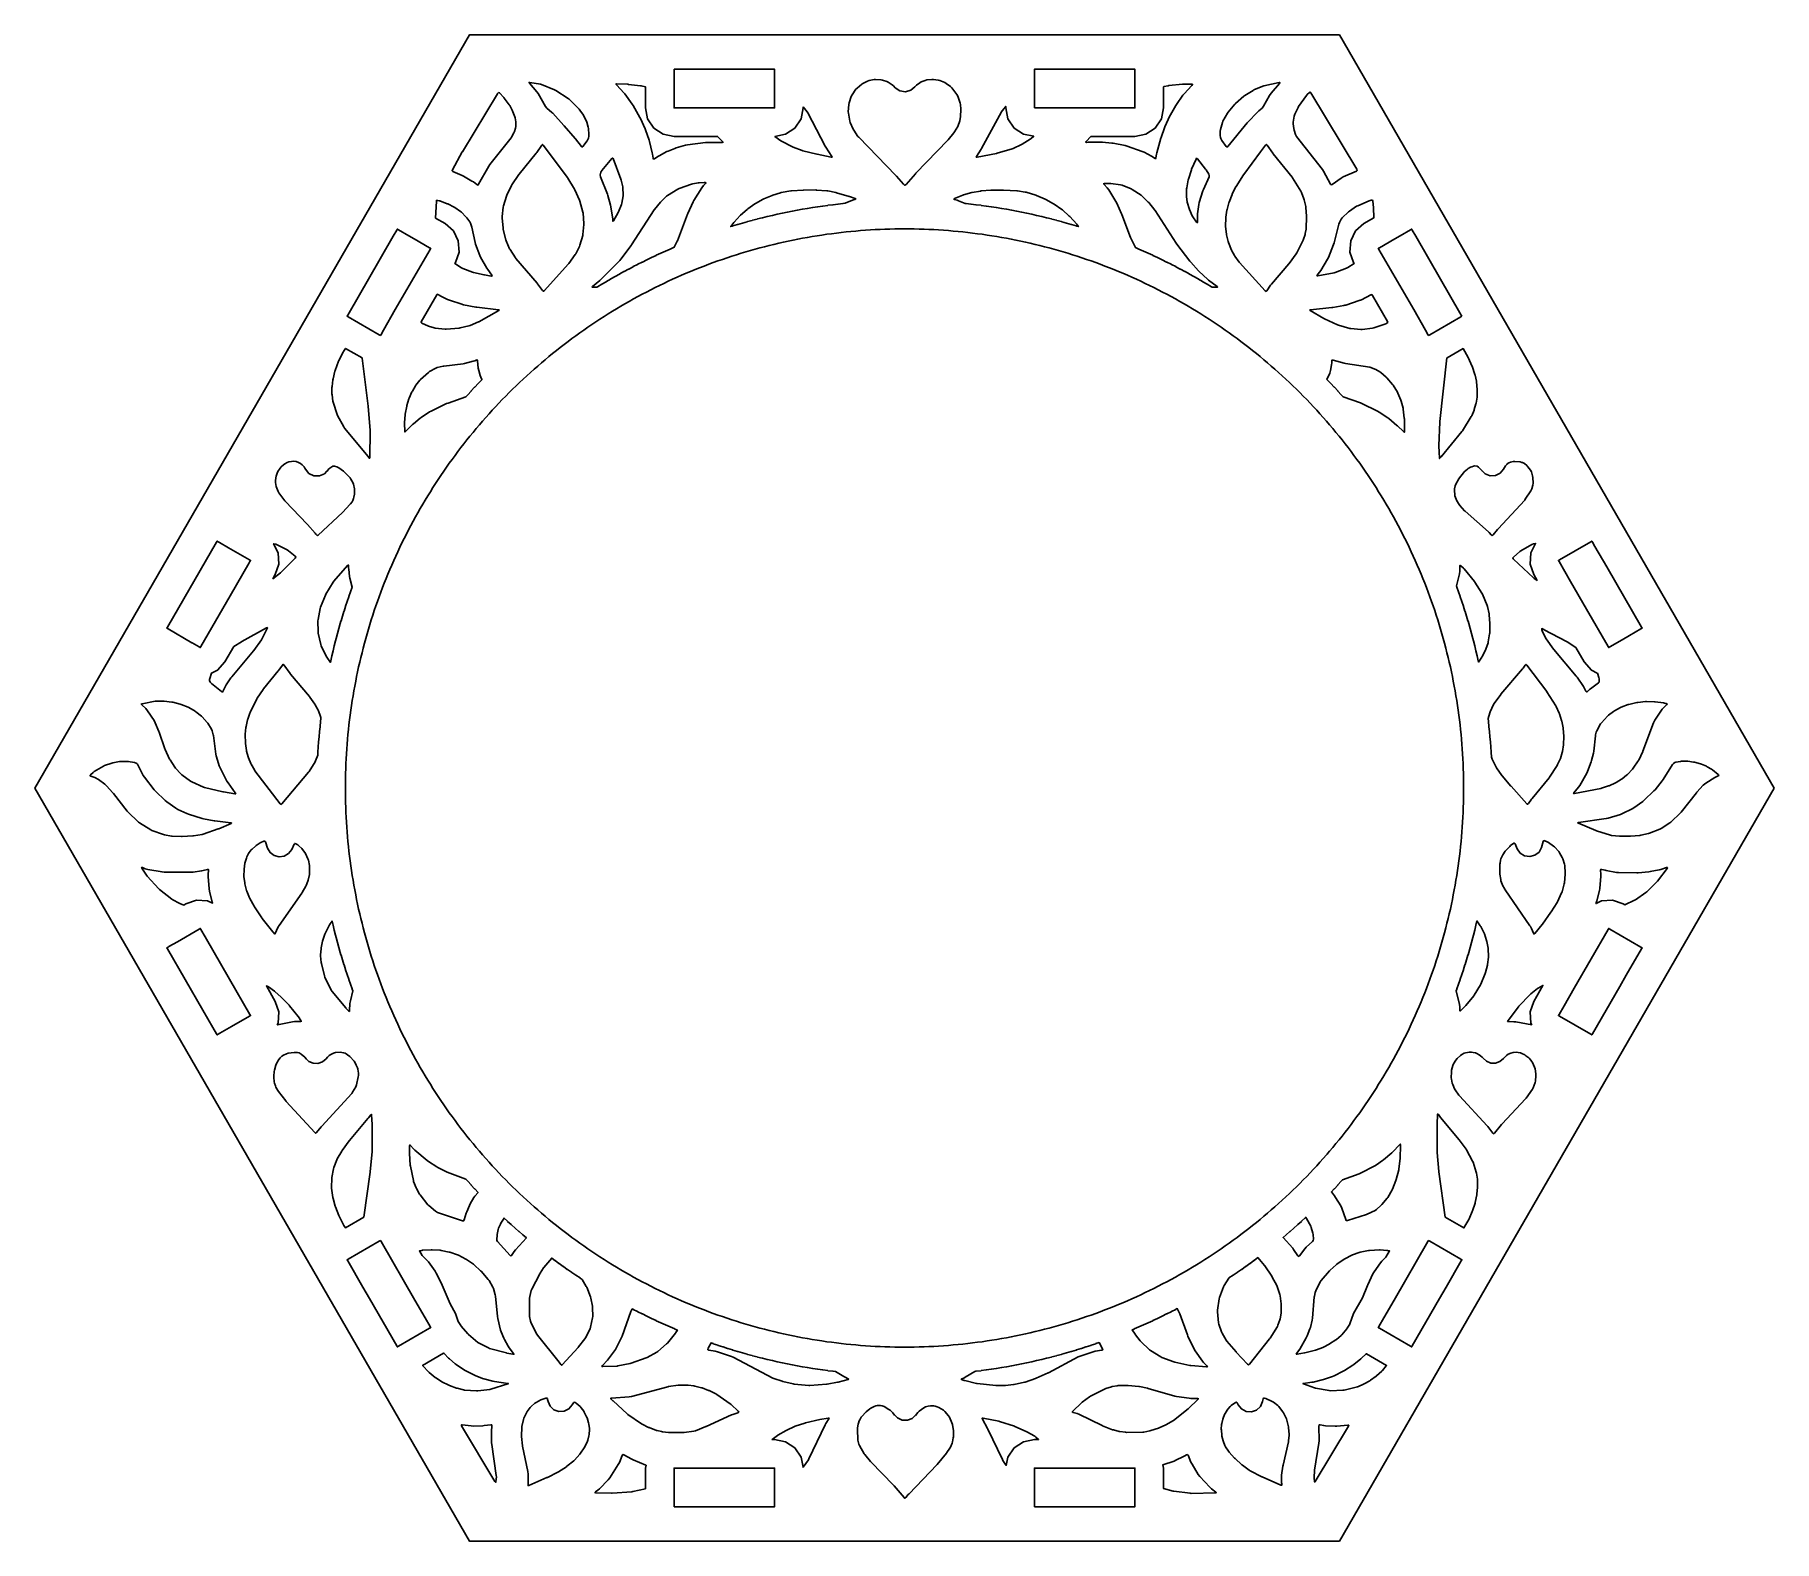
# Model space of a CAD drawing. Header units: millimetres. Extents: x 0 to 140, y 0 to 121.
import ezdxf

# ---------------------------------------------------------------- set-up
doc = ezdxf.new("R2010")
doc.units = ezdxf.units.MM
doc.layers.add('CUT', color=1, linetype='Continuous')

msp = doc.modelspace()

# ---------------------------------------------------------------- linework, layer by layer
at = {"layer": 'CUT'}
for points in [[(140, 60.6218), (105, 121.2436), (35, 121.2436), (0, 60.6218), (35, 0), (105, 0)], [(51.45, 118.4635), (51.5534, 118.4635), (59.4466, 118.4635), (59.55, 118.4635), (59.55, 118.3601), (59.55, 115.4669), (59.55, 115.3635), (59.4466, 115.3635), (51.5534, 115.3635), (51.45, 115.3635), (51.45, 115.4669), (51.45, 118.3601)], [(71.2275, 117.3826), (71.3441, 117.4467), (71.673, 117.576), (71.807, 117.6091), (72.2107, 117.6535), (72.3435, 117.6512), (72.7168, 117.5967), (72.8429, 117.5617), (73.2524, 117.3906), (73.3661, 117.3252), (73.6974, 117.0747), (73.7974, 116.9753), (74.2079, 116.4384), (74.2849, 116.2964), (74.4809, 115.746), (74.5089, 115.62), (74.5431, 115.2595), (74.5446, 115.1802), (74.5192, 114.7316), (74.5112, 114.6657), (74.4457, 114.3123), (74.4228, 114.2284), (74.3224, 113.9526), (74.2809, 113.8649), (74.0208, 113.4259), (73.9777, 113.3638), (73.5103, 112.7847), (73.4787, 112.7491), (70.9108, 110.1003), (70.8757, 110.0623), (70.1209, 109.2027), (70.0395, 109.1416), (70.0268, 109.1386), (70.0003, 109.1439), (69.9132, 109.2097), (69.3614, 109.8643), (69.3097, 109.9212), (66.3113, 112.9911), (66.2487, 113.0689), (65.9173, 113.5716), (65.8743, 113.651), (65.6398, 114.1902), (65.6061, 114.2985), (65.4837, 114.9241), (65.4749, 115.0549), (65.5087, 115.6334), (65.5358, 115.7719), (65.7098, 116.2813), (65.7785, 116.4153), (66.0937, 116.8583), (66.1824, 116.9546), (66.5564, 117.2704), (66.6544, 117.3359), (67.013, 117.5205), (67.1549, 117.5693), (67.5487, 117.6439), (67.6785, 117.6521), (68.1027, 117.6257), (68.2405, 117.5982), (68.5828, 117.4803), (68.6957, 117.4254), (69.0196, 117.2167), (69.1141, 117.1388), (69.2606, 116.9859), (69.6301, 116.7368), (70.0697, 116.6634), (70.5001, 116.779), (70.8438, 117.0627), (70.8738, 117.1008), (70.9766, 117.1998)], [(80.45, 115.3635), (80.45, 115.4669), (80.45, 118.3601), (80.45, 118.4635), (80.5534, 118.4635), (88.4466, 118.4635), (88.55, 118.4635), (88.55, 118.3601), (88.55, 115.4669), (88.55, 115.3635), (88.4466, 115.3635), (80.5534, 115.3635)], [(37.3312, 116.6083), (37.3937, 116.5619), (37.7403, 116.1934), (37.7794, 116.1468), (38.1908, 115.593), (38.2255, 115.5398), (38.3974, 115.2379), (38.4323, 115.1636), (38.6286, 114.6435), (38.6539, 114.5522), (38.7113, 114.2364), (38.7191, 114.1176), (38.7065, 113.8572), (38.6853, 113.7332), (38.602, 113.4533), (38.5627, 113.3574), (38.3821, 113.0168), (38.3305, 112.9377), (36.6371, 110.7918), (36.5492, 110.6613), (35.7248, 109.2149), (35.6633, 109.1464), (35.5799, 109.1855), (35.2998, 109.399), (35.1895, 109.4725), (34.5083, 109.8669), (34.3999, 109.9216), (33.6561, 110.2441), (33.5818, 110.297), (33.6088, 110.384), (34.4096, 111.8154), (34.4184, 111.8305), (37.2307, 116.4869), (37.2503, 116.5169), (37.276, 116.5535)], [(43.0091, 116.0568), (43.8122, 115.2489), (43.8692, 115.1808), (44.1599, 114.7674), (44.2034, 114.6934), (44.3952, 114.2952), (44.429, 114.2041), (44.5373, 113.802), (44.5532, 113.7135), (44.5981, 113.2236), (44.5925, 113.086), (44.5648, 112.9276), (44.4635, 112.6991), (44.1085, 112.2427), (44.0494, 112.1902), (43.9911, 112.2435), (43.5272, 112.8576), (43.4869, 112.9077), (42.6207, 113.919), (42.5923, 113.9508), (41.6857, 114.9262), (41.609, 115.0008), (41.2104, 115.3503), (41.1033, 115.4805), (40.5079, 116.5054), (40.3973, 116.6612), (39.8049, 117.3527), (39.7713, 117.4136), (39.8408, 117.4153), (40.6961, 117.2592), (40.7953, 117.2307), (41.8416, 116.8151), (41.933, 116.768), (42.9224, 116.1272)], [(55.3598, 112.6477), (55.3975, 112.5883), (55.3276, 112.5797), (55.2749, 112.584), (55.1874, 112.5873), (54.1259, 112.5835), (53.9907, 112.5742), (52.5307, 112.3793), (52.3849, 112.3491), (51.63, 112.1364), (51.5273, 112.1017), (50.971, 111.8808), (50.8764, 111.8377), (50.2492, 111.5136), (50.1434, 111.4508), (49.8762, 111.2703), (49.8006, 111.2389), (49.7726, 111.3159), (49.7237, 111.6458), (49.7037, 111.7463), (49.4748, 112.6632), (49.447, 112.7561), (49.1515, 113.5991), (49.1187, 113.6812), (48.7543, 114.4945), (48.7092, 114.5834), (48.1518, 115.5652), (48.0868, 115.6659), (47.4902, 116.4832), (47.4098, 116.5805), (46.8351, 117.1963), (46.7776, 117.2764), (46.8295, 117.2893), (47.7359, 117.2574), (47.7758, 117.2544), (48.7571, 117.1445), (48.8071, 117.1364), (49.1415, 117.0659), (49.15, 117.0619), (49.15, 115.3635), (49.3251, 114.4833), (49.8237, 113.7372), (50.5698, 113.2386), (51.45, 113.0635), (54.9595, 113.0635)], [(92.3648, 117.2592), (92.413, 117.2617), (93.1179, 117.2659), (93.1873, 117.2523), (93.1305, 117.1727), (92.4991, 116.4883), (92.4139, 116.3831), (91.8822, 115.6321), (91.8256, 115.5429), (91.4067, 114.8037), (91.3653, 114.7226), (90.9648, 113.8463), (90.9311, 113.7635), (90.6518, 112.9829), (90.6293, 112.912), (90.3051, 111.7534), (90.2812, 111.6466), (90.2305, 111.3487), (90.2007, 111.2723), (90.126, 111.3062), (90.0134, 111.3883), (89.8922, 111.4645), (89.281, 111.793), (89.134, 111.8581), (87.9142, 112.2895), (87.7648, 112.3302), (86.8028, 112.5176), (86.6954, 112.5328), (85.9445, 112.5998), (85.8454, 112.6039), (84.8639, 112.5986), (84.779, 112.5947), (84.6645, 112.5848), (84.5943, 112.5928), (84.6308, 112.6534), (85.0063, 113.0635), (88.55, 113.0635), (89.4302, 113.2386), (90.1763, 113.7372), (90.6749, 114.4833), (90.85, 115.3635), (90.85, 117.0676), (90.8597, 117.072), (91.2223, 117.1444), (91.2739, 117.1521)], [(95.4315, 113.621), (95.5882, 114.1786), (95.6335, 114.2893), (95.9875, 114.9326), (96.0438, 115.0152), (96.5751, 115.6535), (96.6369, 115.7161), (97.3155, 116.2977), (97.38, 116.3449), (98.0592, 116.7668), (98.1281, 116.8028), (98.8351, 117.1079), (98.934, 117.1394), (100.1431, 117.3958), (100.2118, 117.3959), (100.1785, 117.3358), (99.5005, 116.553), (99.3676, 116.3596), (98.9028, 115.4879), (98.775, 115.3316), (98.5083, 115.1114), (98.4142, 115.0236), (97.6346, 114.2002), (97.5901, 114.1501), (96.0152, 112.259), (95.9554, 112.2088), (95.8974, 112.261), (95.536, 112.727), (95.4498, 112.8927), (95.4268, 112.9672), (95.4038, 113.1329), (95.4121, 113.4916)], [(104.4212, 109.1994), (104.3369, 109.1638), (104.2775, 109.2335), (103.7253, 110.2567), (103.6303, 110.4024), (101.5589, 113.0672), (101.4794, 113.2123), (101.3553, 113.5605), (101.3271, 113.6883), (101.2917, 114.0742), (101.2956, 114.2012), (101.3718, 114.6988), (101.4174, 114.8461), (101.6781, 115.388), (101.7245, 115.4662), (102.3637, 116.3575), (102.4226, 116.4263), (102.5889, 116.5894), (102.6539, 116.6333), (102.7058, 116.5745), (106.4124, 110.4181), (106.4422, 110.3314), (106.3684, 110.277), (105.3091, 109.7987), (105.1391, 109.7019)], [(61.85, 115.4528), (62.1691, 115.0378), (62.2176, 114.9621), (63.6281, 112.2775), (63.6726, 112.2007), (64.1487, 111.4552), (64.1747, 111.3887), (64.1034, 111.3894), (62.9727, 111.6242), (62.9518, 111.629), (61.8185, 111.9131), (61.7687, 111.9282), (61.0447, 112.1884), (60.9771, 112.2182), (60.1048, 112.6788), (60.0403, 112.7191), (59.5648, 113.0664), (60.4302, 113.2386), (61.1763, 113.7372), (61.6749, 114.4833), (61.85, 115.3635)], [(78.15, 115.3635), (78.3251, 114.4833), (78.8237, 113.7372), (79.5698, 113.2386), (80.4015, 113.0731), (80.1863, 112.8847), (80.1174, 112.8337), (79.4748, 112.4348), (79.4178, 112.4041), (78.7459, 112.0942), (78.6741, 112.0673), (77.4505, 111.7077), (77.4042, 111.6963), (75.8453, 111.3887), (75.7739, 111.3887), (75.7999, 111.4552), (76.1638, 112.0259), (76.2019, 112.0905), (77.804, 115.0493), (77.8601, 115.1327), (78.15, 115.485)], [(43.4321, 108.8093), (43.4594, 108.7566), (43.8346, 107.9204), (43.8608, 107.8485), (44.1084, 106.9729), (44.1258, 106.8798), (44.203, 106.0648), (44.2026, 105.962), (44.1218, 105.1738), (44.1027, 105.0774), (43.8706, 104.2996), (43.8361, 104.213), (43.538, 103.6236), (43.4946, 103.5525), (42.9767, 102.8379), (42.9426, 102.7956), (41.0249, 100.6558), (40.9489, 100.6015), (40.8772, 100.6612), (40.4555, 101.2068), (40.4221, 101.2479), (38.7249, 103.2291), (38.6816, 103.2874), (38.2545, 103.954), (38.2163, 104.0254), (37.9394, 104.6534), (37.9098, 104.7407), (37.7045, 105.5829), (37.6912, 105.6664), (37.6249, 106.5202), (37.6265, 106.6183), (37.7108, 107.3808), (37.73, 107.4747), (37.9653, 108.2539), (37.9957, 108.3316), (38.3709, 109.103), (38.4039, 109.1611), (38.9501, 109.9945), (38.9819, 110.038), (40.3513, 111.7207), (40.3947, 111.778), (40.8082, 112.364), (40.8658, 112.4196), (40.9248, 112.3654), (42.8692, 109.7537), (42.8997, 109.7079)], [(96.3182, 103.9142), (96.0765, 104.5357), (96.0566, 104.5983), (95.9214, 105.1381), (95.909, 105.2069), (95.8416, 105.8057), (95.8385, 105.8785), (95.855, 106.4893), (95.8612, 106.5565), (95.9511, 107.1291), (95.9633, 107.1857), (96.1097, 107.7228), (96.1263, 107.7734), (96.3632, 108.3883), (96.3837, 108.4346), (96.6636, 108.9936), (96.6936, 109.0457), (97.2974, 109.9698), (97.3143, 109.9941), (98.662, 111.8226), (99.068, 112.3632), (99.1271, 112.417), (99.1847, 112.3615), (99.6355, 111.7232), (99.6748, 111.6711), (101.1973, 109.7773), (101.2333, 109.7267), (101.9067, 108.6491), (101.9504, 108.5623), (102.1499, 108.0523), (102.1741, 107.972), (102.2923, 107.4246), (102.3028, 107.3511), (102.3528, 106.6482), (102.354, 106.5967), (102.3285, 105.6635), (102.3212, 105.5891), (102.2612, 105.2393), (102.2415, 105.161), (102.1157, 104.7863), (102.0882, 104.7199), (101.5744, 103.6853), (101.5287, 103.61), (100.9624, 102.832), (100.9358, 102.7984), (99.526, 101.1615), (99.4642, 101.0823), (99.1543, 100.6439), (99.0986, 100.5892), (99.0366, 100.6367), (96.9727, 102.9052), (96.9374, 102.9484), (96.5933, 103.4184), (96.5582, 103.4731), (96.3488, 103.8491)], [(47.1698, 109.6163), (47.1898, 109.55), (47.3182, 108.9939), (47.3312, 108.8968), (47.3508, 108.4002), (47.3442, 108.2937), (47.2447, 107.6945), (47.2175, 107.5938), (46.9941, 107.0073), (46.9574, 106.9304), (46.5706, 106.2652), (46.5325, 106.2214), (46.5176, 106.3106), (46.5117, 106.4089), (46.3711, 107.3914), (46.3423, 107.5276), (46.1213, 108.3115), (46.0849, 108.4185), (45.5262, 109.8072), (45.4972, 109.9742), (45.5664, 110.1958), (45.6077, 110.2606), (45.6442, 110.311), (46.4405, 111.2832), (46.5043, 111.3349), (46.5479, 111.274)], [(94.0635, 108.7954), (94.0216, 108.684), (93.7273, 107.7437), (93.6894, 107.5751), (93.585, 106.8266), (93.5749, 106.6778), (93.5767, 106.1852), (93.5627, 106.1192), (93.5134, 106.1652), (93.2106, 106.6002), (93.1658, 106.6781), (92.933, 107.1771), (92.9054, 107.2498), (92.7722, 107.6994), (92.7552, 107.779), (92.6955, 108.2272), (92.6911, 108.3113), (92.706, 108.8401), (92.7146, 108.921), (92.8353, 109.57), (92.8519, 109.6358), (93.0952, 110.3868), (93.1129, 110.4335), (93.462, 111.2401), (93.5093, 111.3073), (93.573, 111.2552), (94.2394, 110.4318), (94.276, 110.3806), (94.4944, 110.0325), (94.5309, 109.9211), (94.5107, 109.8055)], [(48.0395, 104.3367), (49.8457, 107.143), (49.8797, 107.1899), (50.3605, 107.7817), (50.4091, 107.8338), (50.848, 108.2446), (50.9308, 108.3079), (51.7697, 108.8257), (51.8678, 108.873), (52.8584, 109.2285), (52.9504, 109.2524), (53.404, 109.3269), (53.4711, 109.3335), (53.8826, 109.3477), (53.9536, 109.3452), (54.022, 109.3247), (53.9822, 109.2648), (53.8297, 109.1081), (53.6918, 108.9324), (53.0532, 107.9111), (52.9876, 107.7891), (52.5673, 106.8649), (52.5424, 106.8052), (51.7257, 104.6695), (51.7068, 104.6261), (51.4689, 104.1404), (51.1484, 104.0027), (51.1297, 103.9946), (50.7703, 103.8364), (50.7528, 103.8286), (50.3947, 103.6674), (50.3759, 103.6588), (50.0193, 103.4944), (50.0007, 103.4858), (49.6455, 103.3182), (49.6278, 103.3097), (49.2741, 103.1391), (49.256, 103.1303), (48.9038, 102.9566), (48.8862, 102.9478), (48.5355, 102.7711), (48.5173, 102.7618), (48.1682, 102.582), (48.1501, 102.5726), (47.8026, 102.3897), (47.7854, 102.3806), (47.4395, 102.1948), (47.4216, 102.185), (47.0773, 101.9961), (47.0599, 101.9865), (46.7172, 101.7946), (46.6993, 101.7845), (46.3584, 101.5896), (46.3414, 101.5798), (46.0022, 101.382), (45.9848, 101.3717), (45.6473, 101.1709), (45.6302, 101.1606), (45.2945, 100.9569), (45.2777, 100.9466), (45.2314, 100.918), (44.9219, 100.9208), (44.8535, 100.9356), (44.8971, 100.9903), (45.4862, 101.4806), (45.5576, 101.5458), (47.081, 103.0722), (47.1777, 103.1837), (47.9964, 104.2748)], [(88.3373, 108.8032), (89.0369, 108.3307), (89.1076, 108.2734), (89.6188, 107.7799), (89.6598, 107.7355), (90.1484, 107.1409), (90.1837, 107.0925), (91.8786, 104.4686), (91.9248, 104.4027), (92.9768, 103.0192), (93.0387, 102.9451), (93.6719, 102.2547), (93.7275, 102.1984), (94.3891, 101.578), (94.4764, 101.5047), (95.1563, 100.9935), (95.2016, 100.9417), (95.1344, 100.9273), (94.7561, 100.9258), (94.7223, 100.9466), (94.7055, 100.9569), (94.3698, 101.1606), (94.3527, 101.1709), (94.0152, 101.3717), (93.9978, 101.382), (93.6586, 101.5798), (93.6416, 101.5896), (93.3007, 101.7845), (93.2828, 101.7946), (92.9401, 101.9865), (92.9227, 101.9961), (92.5784, 102.185), (92.5605, 102.1948), (92.2146, 102.3806), (92.1974, 102.3897), (91.8499, 102.5726), (91.8318, 102.582), (91.4827, 102.7618), (91.4645, 102.7711), (91.1138, 102.9478), (91.0962, 102.9566), (90.744, 103.1303), (90.7259, 103.1391), (90.3722, 103.3097), (90.3545, 103.3182), (89.9993, 103.4858), (89.9807, 103.4944), (89.6241, 103.6588), (89.6053, 103.6674), (89.2472, 103.8286), (89.2297, 103.8364), (88.8703, 103.9946), (88.8516, 104.0027), (88.5823, 104.1184), (88.2121, 104.8752), (88.1931, 104.919), (87.4868, 106.7739), (87.4648, 106.8273), (87.0795, 107.6929), (87.0155, 107.8145), (86.4354, 108.7612), (86.3176, 108.9183), (86.065, 109.1966), (86.0278, 109.2579), (86.098, 109.2727), (86.5322, 109.2802), (86.6161, 109.2749), (87.3969, 109.1623), (87.5083, 109.1334), (88.2305, 108.8586)], [(33.0173, 106.0492), (32.2581, 106.4876), (32.3248, 107.8494), (32.3423, 107.9251), (32.4198, 107.9195), (32.5423, 107.8881), (32.5959, 107.8713), (33.1839, 107.6514), (33.2388, 107.6272), (33.7463, 107.368), (33.8053, 107.3328), (34.2653, 107.0157), (34.332, 106.9612), (34.7008, 106.605), (34.7705, 106.522), (35.0028, 106.1792), (35.0572, 106.0755), (35.1465, 105.8459), (35.1704, 105.7663), (35.4363, 104.5328), (35.482, 104.3791), (35.8222, 103.4895), (35.8846, 103.3554), (36.3866, 102.4499), (36.4558, 102.3414), (36.7792, 101.8967), (36.809, 101.8321), (36.7378, 101.8292), (36.1961, 101.9144), (36.1608, 101.9212), (35.3105, 102.1153), (35.2418, 102.136), (34.4539, 102.4339), (34.3574, 102.4823), (33.8139, 102.8291), (33.8592, 102.9074), (34.1476, 103.7572), (34.0889, 104.6527), (33.692, 105.4575)], [(57.3848, 107.2261), (57.9633, 107.6333), (58.01, 107.6626), (58.6351, 108.0107), (58.6838, 108.0346), (59.3501, 108.3199), (59.4012, 108.3388), (60.0143, 108.5289), (60.0839, 108.5453), (60.8493, 108.6722), (60.896, 108.6778), (61.8452, 108.7486), (61.8827, 108.75), (62.8618, 108.7529), (62.9042, 108.7513), (63.7602, 108.6845), (63.8213, 108.6761), (64.472, 108.5473), (64.5175, 108.5362), (65.5547, 108.2326), (65.5855, 108.2226), (66.0276, 108.063), (66.0847, 108.0273), (66.0245, 107.9971), (65.9695, 107.9827), (65.828, 107.935), (65.2166, 107.6789), (65.066, 107.6638), (65.0455, 107.6616), (64.6552, 107.6188), (64.6359, 107.6166), (64.2459, 107.5705), (64.2254, 107.568), (63.8358, 107.5184), (63.8165, 107.5158), (63.4274, 107.4629), (63.4068, 107.4601), (63.0182, 107.4037), (62.999, 107.4008), (62.6108, 107.3411), (62.5907, 107.3379), (62.2032, 107.2748), (62.1829, 107.2714), (61.7958, 107.2048), (61.7769, 107.2015), (61.3905, 107.1317), (61.3701, 107.1279), (60.9843, 107.0546), (60.965, 107.0508), (60.5798, 106.9742), (60.5598, 106.9702), (60.1754, 106.8902), (60.1562, 106.8861), (59.7724, 106.8028), (59.753, 106.7985), (59.37, 106.7119), (59.3495, 106.7071), (58.9673, 106.617), (58.9486, 106.6126), (58.5671, 106.5193), (58.5471, 106.5143), (58.1665, 106.4176), (58.1478, 106.4127), (57.768, 106.3128), (57.748, 106.3075), (57.3692, 106.2042), (57.35, 106.1989), (56.972, 106.0923), (56.9526, 106.0867), (56.5756, 105.9768), (56.5563, 105.9711), (56.1803, 105.8579), (56.1616, 105.8522), (56.0186, 105.8078), (56.262, 106.1322), (56.2958, 106.1728), (56.772, 106.6898), (56.8124, 106.7291), (57.3412, 107.1919)], [(76.1697, 108.676), (76.9445, 108.7432), (76.9869, 108.7452), (77.939, 108.7506), (77.9688, 108.7499), (79.0397, 108.6951), (79.0987, 108.6887), (79.7199, 108.5856), (79.7922, 108.5682), (80.5694, 108.3223), (80.6139, 108.306), (81.3168, 108.0115), (81.3647, 107.9885), (81.9981, 107.6441), (82.0477, 107.6134), (82.6633, 107.1838), (82.7128, 107.1447), (83.2655, 106.6504), (83.3066, 106.6094), (83.8577, 105.9942), (83.8965, 105.9452), (83.996, 105.8033), (83.8384, 105.8522), (83.8197, 105.8579), (83.4437, 105.9711), (83.4244, 105.9768), (83.0474, 106.0867), (83.028, 106.0923), (82.65, 106.1989), (82.6308, 106.2042), (82.252, 106.3075), (82.232, 106.3128), (81.8522, 106.4127), (81.8335, 106.4176), (81.4529, 106.5143), (81.4329, 106.5193), (81.0514, 106.6126), (81.0327, 106.617), (80.6505, 106.7071), (80.63, 106.7119), (80.247, 106.7985), (80.2276, 106.8028), (79.8438, 106.8861), (79.8246, 106.8902), (79.4402, 106.9702), (79.4202, 106.9742), (79.035, 107.0508), (79.0157, 107.0546), (78.6299, 107.1279), (78.6095, 107.1317), (78.2231, 107.2015), (78.2042, 107.2048), (77.8171, 107.2714), (77.7968, 107.2748), (77.4093, 107.3379), (77.3892, 107.3411), (77.001, 107.4008), (76.9818, 107.4037), (76.5932, 107.4601), (76.5726, 107.4629), (76.1835, 107.5158), (76.1642, 107.5184), (75.7746, 107.568), (75.7541, 107.5705), (75.3641, 107.6166), (75.3448, 107.6188), (74.9545, 107.6616), (74.934, 107.6638), (74.8739, 107.6698), (74.3544, 107.8861), (74.2303, 107.9289), (74.0218, 107.9865), (73.9604, 108.0181), (74.0175, 108.057), (74.7004, 108.3385), (74.7603, 108.359), (75.409, 108.5387), (75.4559, 108.5494), (76.1218, 108.6696)], [(104.5837, 104.5042), (104.9516, 106.0051), (105.0044, 106.138), (105.1483, 106.3924), (105.2363, 106.5072), (105.7276, 106.9915), (105.8068, 107.0557), (106.3932, 107.4426), (106.4797, 107.4887), (107.4073, 107.8763), (107.4743, 107.8991), (107.572, 107.9252), (107.6651, 107.9292), (107.693, 107.8403), (107.735, 107.3547), (107.7365, 107.3298), (107.7681, 106.5111), (107.7669, 106.502), (106.9827, 106.0492), (106.308, 105.4575), (105.9111, 104.6527), (105.8524, 103.7572), (106.1408, 102.9074), (106.1848, 102.8313), (105.69, 102.502), (105.5836, 102.4476), (104.6611, 102.1022), (104.5694, 102.0771), (103.26, 101.8436), (103.1901, 101.8455), (103.2232, 101.9071), (103.4128, 102.1338), (103.5088, 102.269), (104.048, 103.1718), (104.1215, 103.3204), (104.5389, 104.3645)], [(104.0101, 31.155), (103.9648, 31.1025), (103.9619, 31.0991), (103.703, 30.8039), (103.4415, 30.5109), (103.1775, 30.2202), (102.9109, 29.9319), (102.6418, 29.6458), (102.3703, 29.3622), (102.0963, 29.0809), (101.8198, 28.802), (101.5409, 28.5255), (101.2596, 28.2515), (100.976, 27.98), (100.6899, 27.7109), (100.4016, 27.4443), (100.1109, 27.1803), (99.8179, 26.9188), (99.5227, 26.6599), (99.2252, 26.4035), (98.9254, 26.1498), (98.6235, 25.8987), (98.3194, 25.6502), (98.0132, 25.4044), (97.7048, 25.1613), (97.3943, 24.9209), (97.0817, 24.6832), (96.767, 24.4482), (96.4503, 24.216), (96.1316, 23.9866), (95.8109, 23.76), (95.4883, 23.5361), (95.1637, 23.3151), (94.8372, 23.0969), (94.5088, 22.8816), (94.1785, 22.6692), (93.8464, 22.4596), (93.5124, 22.253), (93.1767, 22.0493), (92.8392, 21.8485), (92.5, 21.6507), (92.1591, 21.4558), (91.8164, 21.2639), (91.4721, 21.075), (91.1262, 20.8892), (90.7787, 20.7063), (90.4296, 20.5265), (90.0789, 20.3498), (89.7267, 20.1761), (89.373, 20.0055), (89.0178, 19.8379), (88.6612, 19.6735), (88.3031, 19.5123), (87.9437, 19.3541), (87.5829, 19.1991), (87.2208, 19.0472), (86.8573, 18.8985), (86.4926, 18.753), (86.1266, 18.6107), (85.7593, 18.4716), (85.3909, 18.3356), (85.0213, 18.2029), (84.6506, 18.0735), (84.2787, 17.9472), (83.9058, 17.8243), (83.5318, 17.7045), (83.1567, 17.5881), (82.7807, 17.4749), (82.4037, 17.365), (82.0257, 17.2584), (81.6469, 17.1551), (81.2671, 17.0552), (80.8865, 16.9585), (80.505, 16.8652), (80.1228, 16.7751), (79.7398, 16.6885), (79.356, 16.6052), (78.9716, 16.5252), (78.5864, 16.4486), (78.2006, 16.3753), (77.8142, 16.3055), (77.4271, 16.2389), (77.0396, 16.1758), (76.6514, 16.1161), (76.2628, 16.0597), (75.8737, 16.0068), (75.4841, 15.9572), (75.0941, 15.9111), (74.7038, 15.8683), (74.3131, 15.829), (73.922, 15.793), (73.5307, 15.7605), (73.139, 15.7314), (72.7472, 15.7057), (72.3551, 15.6835), (71.9629, 15.6646), (71.5705, 15.6492), (71.178, 15.6372), (70.7854, 15.6287), (70.3927, 15.6235), (70, 15.6218), (69.6073, 15.6235), (69.2146, 15.6287), (68.822, 15.6372), (68.4295, 15.6492), (68.0371, 15.6646), (67.6449, 15.6835), (67.2528, 15.7057), (66.861, 15.7314), (66.4693, 15.7605), (66.078, 15.793), (65.6869, 15.829), (65.2962, 15.8683), (64.9059, 15.9111), (64.5159, 15.9572), (64.1263, 16.0068), (63.7372, 16.0597), (63.3486, 16.1161), (62.9604, 16.1758), (62.5729, 16.2389), (62.1858, 16.3055), (61.7994, 16.3753), (61.4136, 16.4486), (61.0284, 16.5252), (60.644, 16.6052), (60.2602, 16.6885), (59.8772, 16.7751), (59.495, 16.8652), (59.1135, 16.9585), (58.7329, 17.0552), (58.3531, 17.1551), (57.9743, 17.2584), (57.5963, 17.365), (57.2193, 17.4749), (56.8433, 17.5881), (56.4682, 17.7045), (56.0942, 17.8243), (55.7213, 17.9472), (55.3494, 18.0735), (54.9787, 18.2029), (54.6091, 18.3356), (54.2407, 18.4716), (53.8734, 18.6107), (53.5074, 18.753), (53.1427, 18.8985), (52.7792, 19.0472), (52.4171, 19.1991), (52.0563, 19.3541), (51.6969, 19.5123), (51.3388, 19.6735), (50.9822, 19.8379), (50.627, 20.0055), (50.2733, 20.1761), (49.9211, 20.3498), (49.5704, 20.5265), (49.2213, 20.7063), (48.8738, 20.8892), (48.5279, 21.075), (48.1836, 21.2639), (47.8409, 21.4558), (47.5, 21.6507), (47.1608, 21.8485), (46.8233, 22.0493), (46.4876, 22.253), (46.1536, 22.4596), (45.8215, 22.6692), (45.4912, 22.8816), (45.1628, 23.0969), (44.8363, 23.3151), (44.5117, 23.5361), (44.1891, 23.76), (43.8684, 23.9866), (43.5497, 24.216), (43.233, 24.4482), (42.9183, 24.6832), (42.6057, 24.9209), (42.2952, 25.1613), (41.9868, 25.4044), (41.6806, 25.6502), (41.3765, 25.8987), (41.0746, 26.1498), (40.7748, 26.4035), (40.4773, 26.6599), (40.1821, 26.9188), (39.8891, 27.1803), (39.5984, 27.4443), (39.3101, 27.7109), (39.024, 27.98), (38.7404, 28.2515), (38.4591, 28.5255), (38.1802, 28.802), (37.9037, 29.0809), (37.6297, 29.3622), (37.3582, 29.6458), (37.0891, 29.9319), (36.8225, 30.2202), (36.5585, 30.5109), (36.297, 30.8039), (36.0381, 31.0991), (35.7817, 31.3966), (35.528, 31.6964), (35.2769, 31.9983), (35.0284, 32.3024), (34.7826, 32.6086), (34.5395, 32.917), (34.2991, 33.2275), (34.0614, 33.5401), (33.8264, 33.8548), (33.5942, 34.1715), (33.3648, 34.4902), (33.1382, 34.8109), (32.9143, 35.1335), (32.6933, 35.4581), (32.4751, 35.7846), (32.2598, 36.113), (32.0474, 36.4433), (31.8378, 36.7754), (31.6312, 37.1094), (31.4275, 37.4451), (31.2267, 37.7826), (31.0289, 38.1218), (30.834, 38.4627), (30.6421, 38.8054), (30.4532, 39.1497), (30.2674, 39.4956), (30.0845, 39.8431), (29.9047, 40.1922), (29.728, 40.5429), (29.5543, 40.8951), (29.3837, 41.2488), (29.2161, 41.604), (29.0517, 41.9606), (28.8905, 42.3187), (28.7323, 42.6781), (28.5773, 43.0389), (28.4254, 43.401), (28.2767, 43.7645), (28.1312, 44.1292), (27.9889, 44.4952), (27.8498, 44.8625), (27.7138, 45.2309), (27.5811, 45.6005), (27.4517, 45.9712), (27.3254, 46.3431), (27.2025, 46.716), (27.0827, 47.09), (26.9663, 47.4651), (26.8531, 47.8411), (26.7432, 48.2181), (26.6366, 48.5961), (26.5333, 48.9749), (26.4334, 49.3547), (26.3367, 49.7353), (26.2434, 50.1168), (26.1533, 50.499), (26.0667, 50.882), (25.9834, 51.2658), (25.9034, 51.6502), (25.8268, 52.0354), (25.7535, 52.4212), (25.6837, 52.8076), (25.6171, 53.1947), (25.554, 53.5822), (25.4943, 53.9704), (25.4379, 54.359), (25.385, 54.7481), (25.3354, 55.1377), (25.2893, 55.5277), (25.2465, 55.918), (25.2072, 56.3087), (25.1712, 56.6998), (25.1387, 57.0911), (25.1096, 57.4828), (25.0839, 57.8746), (25.0617, 58.2667), (25.0428, 58.6589), (25.0274, 59.0513), (25.0154, 59.4438), (25.0069, 59.8364), (25.0017, 60.2291), (25, 60.6218), (25.0017, 61.0145), (25.0069, 61.4072), (25.0154, 61.7998), (25.0274, 62.1923), (25.0428, 62.5847), (25.0617, 62.9769), (25.0839, 63.369), (25.1096, 63.7608), (25.1387, 64.1525), (25.1712, 64.5438), (25.2072, 64.9349), (25.2465, 65.3256), (25.2893, 65.7159), (25.3354, 66.1059), (25.385, 66.4955), (25.4379, 66.8846), (25.4943, 67.2732), (25.554, 67.6614), (25.6171, 68.0489), (25.6837, 68.436), (25.7535, 68.8224), (25.8268, 69.2082), (25.9034, 69.5934), (25.9834, 69.9778), (26.0667, 70.3616), (26.1533, 70.7446), (26.2434, 71.1268), (26.3367, 71.5083), (26.4334, 71.8889), (26.5333, 72.2687), (26.6366, 72.6475), (26.7432, 73.0255), (26.8531, 73.4025), (26.9663, 73.7785), (27.0827, 74.1536), (27.2025, 74.5276), (27.3254, 74.9005), (27.4517, 75.2724), (27.5811, 75.6431), (27.7138, 76.0127), (27.8498, 76.3811), (27.9889, 76.7484), (28.1312, 77.1144), (28.2767, 77.4791), (28.4254, 77.8426), (28.5773, 78.2047), (28.7323, 78.5655), (28.8905, 78.9249), (29.0517, 79.283), (29.2161, 79.6396), (29.3837, 79.9948), (29.5543, 80.3485), (29.728, 80.7007), (29.9047, 81.0514), (30.0845, 81.4005), (30.2674, 81.748), (30.4532, 82.0939), (30.6421, 82.4382), (30.834, 82.7809), (31.0289, 83.1218), (31.2267, 83.461), (31.4275, 83.7985), (31.6312, 84.1342), (31.8378, 84.4682), (32.0474, 84.8003), (32.2598, 85.1306), (32.4751, 85.459), (32.6933, 85.7855), (32.9143, 86.1101), (33.1382, 86.4327), (33.3648, 86.7534), (33.5942, 87.0721), (33.8264, 87.3888), (34.0614, 87.7035), (34.2991, 88.0161), (34.5395, 88.3266), (34.7826, 88.635), (35.0284, 88.9412), (35.2769, 89.2453), (35.528, 89.5472), (35.7817, 89.847), (36.0381, 90.1445), (36.297, 90.4397), (36.5585, 90.7327), (36.8225, 91.0234), (37.0891, 91.3117), (37.3582, 91.5978), (37.6297, 91.8814), (37.9037, 92.1627), (38.1802, 92.4416), (38.4591, 92.7181), (38.7404, 92.9921), (39.024, 93.2636), (39.3101, 93.5327), (39.5984, 93.7993), (39.8891, 94.0633), (40.1821, 94.3248), (40.4773, 94.5837), (40.7748, 94.8401), (41.0746, 95.0938), (41.3765, 95.3449), (41.6806, 95.5934), (41.9868, 95.8392), (42.2952, 96.0823), (42.6057, 96.3227), (42.9183, 96.5604), (43.233, 96.7954), (43.5497, 97.0276), (43.8684, 97.257), (44.1891, 97.4836), (44.5117, 97.7075), (44.8363, 97.9285), (45.1628, 98.1467), (45.4912, 98.362), (45.8215, 98.5744), (46.1536, 98.784), (46.4876, 98.9906), (46.8233, 99.1943), (47.1608, 99.3951), (47.5, 99.5929), (47.8409, 99.7878), (48.1836, 99.9797), (48.5279, 100.1686), (48.8738, 100.3544), (49.2213, 100.5373), (49.5704, 100.7171), (49.9211, 100.8938), (50.2733, 101.0675), (50.627, 101.2381), (50.9822, 101.4057), (51.3388, 101.5701), (51.6969, 101.7313), (52.0563, 101.8895), (52.4171, 102.0445), (52.7792, 102.1964), (53.1427, 102.3451), (53.5074, 102.4906), (53.8734, 102.6329), (54.2407, 102.772), (54.6091, 102.908), (54.9787, 103.0407), (55.3494, 103.1701), (55.7213, 103.2964), (56.0942, 103.4193), (56.4682, 103.5391), (56.8433, 103.6555), (57.2193, 103.7687), (57.5963, 103.8786), (57.9743, 103.9852), (58.3531, 104.0885), (58.7329, 104.1884), (59.1135, 104.2851), (59.495, 104.3784), (59.8772, 104.4685), (60.2602, 104.5551), (60.644, 104.6384), (61.0284, 104.7184), (61.4136, 104.795), (61.7994, 104.8683), (62.1858, 104.9381), (62.5729, 105.0047), (62.9604, 105.0678), (63.3486, 105.1275), (63.7372, 105.1839), (64.1263, 105.2368), (64.5159, 105.2864), (64.9059, 105.3325), (65.2962, 105.3753), (65.6869, 105.4146), (66.078, 105.4506), (66.4693, 105.4831), (66.861, 105.5122), (67.2528, 105.5379), (67.6449, 105.5601), (68.0371, 105.579), (68.4295, 105.5944), (68.822, 105.6064), (69.2146, 105.6149), (69.6073, 105.6201), (70, 105.6218), (70.3927, 105.6201), (70.7854, 105.6149), (71.178, 105.6064), (71.5705, 105.5944), (71.9629, 105.579), (72.3551, 105.5601), (72.7472, 105.5379), (73.139, 105.5122), (73.5307, 105.4831), (73.922, 105.4506), (74.3131, 105.4146), (74.7038, 105.3753), (75.0941, 105.3325), (75.4841, 105.2864), (75.8737, 105.2368), (76.2628, 105.1839), (76.6514, 105.1275), (77.0396, 105.0678), (77.4271, 105.0047), (77.8142, 104.9381), (78.2006, 104.8683), (78.5864, 104.795), (78.9716, 104.7184), (79.356, 104.6384), (79.7398, 104.5551), (80.1228, 104.4685), (80.505, 104.3784), (80.8865, 104.2851), (81.2671, 104.1884), (81.6469, 104.0885), (82.0257, 103.9852), (82.4037, 103.8786), (82.7807, 103.7687), (83.1567, 103.6555), (83.5318, 103.5391), (83.9058, 103.4193), (84.2787, 103.2964), (84.6506, 103.1701), (85.0213, 103.0407), (85.3909, 102.908), (85.7593, 102.772), (86.1266, 102.6329), (86.4926, 102.4906), (86.8573, 102.3451), (87.2208, 102.1964), (87.5829, 102.0445), (87.9437, 101.8895), (88.3031, 101.7313), (88.6612, 101.5701), (89.0178, 101.4057), (89.373, 101.2381), (89.7267, 101.0675), (90.0789, 100.8938), (90.4296, 100.7171), (90.7787, 100.5373), (91.1262, 100.3544), (91.4721, 100.1686), (91.8164, 99.9797), (92.1591, 99.7878), (92.5, 99.5929), (92.8392, 99.3951), (93.1767, 99.1943), (93.5124, 98.9906), (93.8464, 98.784), (94.1785, 98.5744), (94.5088, 98.362), (94.8372, 98.1467), (95.1637, 97.9285), (95.4883, 97.7075), (95.8109, 97.4836), (96.1316, 97.257), (96.4503, 97.0276), (96.767, 96.7954), (97.0817, 96.5604), (97.3943, 96.3227), (97.7048, 96.0823), (98.0132, 95.8392), (98.3194, 95.5934), (98.6235, 95.3449), (98.9254, 95.0938), (99.2252, 94.8401), (99.5227, 94.5837), (99.8179, 94.3248), (100.1109, 94.0633), (100.4016, 93.7993), (100.6899, 93.5327), (100.976, 93.2636), (101.2596, 92.9921), (101.5409, 92.7181), (101.8198, 92.4416), (102.0963, 92.1627), (102.3703, 91.8814), (102.6418, 91.5978), (102.9109, 91.3117), (103.1775, 91.0234), (103.4415, 90.7327), (103.703, 90.4397), (103.9619, 90.1445), (104.2183, 89.847), (104.472, 89.5472), (104.7231, 89.2453), (104.9716, 88.9412), (105.2174, 88.635), (105.4605, 88.3266), (105.7009, 88.0161), (105.9386, 87.7035), (106.1736, 87.3888), (106.4058, 87.0721), (106.6352, 86.7534), (106.8618, 86.4327), (107.0857, 86.1101), (107.3067, 85.7855), (107.5249, 85.459), (107.7402, 85.1306), (107.9526, 84.8003), (108.1622, 84.4682), (108.3688, 84.1342), (108.5725, 83.7985), (108.7733, 83.461), (108.9711, 83.1218), (109.166, 82.7809), (109.3579, 82.4382), (109.5468, 82.0939), (109.7326, 81.748), (109.9155, 81.4005), (110.0953, 81.0514), (110.272, 80.7007), (110.4457, 80.3485), (110.6163, 79.9948), (110.7839, 79.6396), (110.9483, 79.283), (111.1095, 78.9249), (111.2677, 78.5655), (111.4227, 78.2047), (111.5746, 77.8426), (111.7233, 77.4791), (111.8688, 77.1144), (112.0111, 76.7484), (112.1502, 76.3811), (112.2862, 76.0127), (112.4189, 75.6431), (112.5483, 75.2724), (112.6746, 74.9005), (112.7975, 74.5276), (112.9173, 74.1536), (113.0337, 73.7785), (113.1469, 73.4025), (113.2568, 73.0255), (113.3634, 72.6475), (113.4667, 72.2687), (113.5666, 71.8889), (113.6633, 71.5083), (113.7566, 71.1268), (113.8467, 70.7446), (113.9333, 70.3616), (114.0166, 69.9778), (114.0966, 69.5934), (114.1732, 69.2082), (114.2465, 68.8224), (114.3163, 68.436), (114.3829, 68.0489), (114.446, 67.6614), (114.5057, 67.2732), (114.5621, 66.8846), (114.615, 66.4955), (114.6646, 66.1059), (114.7107, 65.7159), (114.7535, 65.3256), (114.7928, 64.9349), (114.8288, 64.5438), (114.8613, 64.1525), (114.8904, 63.7608), (114.9161, 63.369), (114.9383, 62.9769), (114.9572, 62.5847), (114.9726, 62.1923), (114.9846, 61.7998), (114.9931, 61.4072), (114.9983, 61.0145), (115, 60.6218), (114.9983, 60.2291), (114.9931, 59.8364), (114.9846, 59.4438), (114.9726, 59.0513), (114.9572, 58.6589), (114.9383, 58.2667), (114.9161, 57.8746), (114.8904, 57.4828), (114.8613, 57.0911), (114.8288, 56.6998), (114.7928, 56.3087), (114.7535, 55.918), (114.7107, 55.5277), (114.6646, 55.1377), (114.615, 54.7481), (114.5621, 54.359), (114.5057, 53.9704), (114.446, 53.5822), (114.3829, 53.1947), (114.3163, 52.8076), (114.2465, 52.4212), (114.1732, 52.0354), (114.0966, 51.6502), (114.0166, 51.2658), (113.9333, 50.882), (113.8467, 50.499), (113.7566, 50.1168), (113.6633, 49.7353), (113.5666, 49.3547), (113.4667, 48.9749), (113.3634, 48.5961), (113.2568, 48.2181), (113.1469, 47.8411), (113.0337, 47.4651), (112.9173, 47.09), (112.7975, 46.716), (112.6746, 46.3431), (112.5483, 45.9712), (112.4189, 45.6005), (112.2862, 45.2309), (112.1502, 44.8625), (112.0111, 44.4952), (111.8688, 44.1292), (111.7233, 43.7645), (111.5746, 43.401), (111.4227, 43.0389), (111.2677, 42.6781), (111.1095, 42.3187), (110.9483, 41.9606), (110.7839, 41.604), (110.6163, 41.2488), (110.4457, 40.8951), (110.272, 40.5429), (110.0953, 40.1922), (109.9155, 39.8431), (109.7326, 39.4956), (109.5468, 39.1497), (109.3579, 38.8054), (109.166, 38.4627), (108.9711, 38.1218), (108.7733, 37.7826), (108.5725, 37.4451), (108.3688, 37.1094), (108.1622, 36.7754), (107.9526, 36.4433), (107.7402, 36.113), (107.5249, 35.7846), (107.3067, 35.4581), (107.0857, 35.1335), (106.8618, 34.8109), (106.6352, 34.4902), (106.4058, 34.1715), (106.1736, 33.8548), (105.9386, 33.5401), (105.7009, 33.2275), (105.4605, 32.917), (105.2174, 32.6086), (104.9716, 32.3024), (104.7231, 31.9983), (104.472, 31.6964), (104.2183, 31.3966), (104.2168, 31.3948), (104.0727, 31.2276)], [(28.0636, 97.4692), (27.869, 97.1322), (27.8173, 97.0426), (27.7277, 97.0943), (25.2223, 98.5409), (25.1327, 98.5926), (25.1844, 98.6822), (27.8062, 103.2232), (28.8483, 105.0282), (29.131, 105.5178), (29.1827, 105.6074), (29.2723, 105.5557), (30.1108, 105.0715), (30.5215, 104.8344), (31.7777, 104.1091), (31.8673, 104.0574), (31.8156, 103.9678), (29.0178, 99.122)], [(114.8673, 98.5926), (114.7777, 98.5409), (112.2723, 97.0943), (112.1827, 97.0426), (112.131, 97.1322), (111.9364, 97.4692), (110.9822, 99.122), (108.1844, 103.9678), (108.1327, 104.0574), (108.2223, 104.1091), (109.4785, 104.8344), (109.8892, 105.0715), (110.7277, 105.5557), (110.8173, 105.6074), (110.869, 105.5178), (111.1517, 105.0282), (112.1938, 103.2232), (114.8156, 98.6822)], [(32.614, 100.2453), (32.6205, 100.2416), (32.6731, 100.2141), (33.2282, 99.9433), (33.2921, 99.9147), (33.3002, 99.9114), (33.3659, 99.8871), (34.3591, 99.5574), (34.4242, 99.5381), (34.4325, 99.536), (34.4987, 99.5209), (35.4941, 99.3283), (35.5316, 99.3217), (35.5364, 99.321), (35.5741, 99.3158), (37.3247, 99.107), (37.3893, 99.0851), (37.338, 99.0401), (35.7493, 98.1514), (35.7016, 98.1278), (35.0329, 97.8382), (34.9429, 97.8086), (34.2467, 97.6473), (34.169, 97.6354), (33.1173, 97.5537), (33.026, 97.5546), (32.2358, 97.6315), (32.1335, 97.6519), (31.6907, 97.7872), (31.6242, 97.8126), (31.2038, 98.0065), (31.1478, 98.0375), (31.0892, 98.094), (31.1028, 98.1332), (32.3673, 100.3235), (32.3988, 100.359), (32.4823, 100.3271), (32.5631, 100.2757)], [(105.4425, 99.4705), (105.4535, 99.4733), (105.5259, 99.4944), (106.6079, 99.8528), (106.6841, 99.8813), (106.6954, 99.8861), (106.7691, 99.9204), (107.5211, 100.307), (107.6039, 100.3312), (107.6603, 100.266), (108.865, 98.1794), (108.8933, 98.0959), (108.8268, 98.0381), (108.7451, 97.9914), (108.6522, 97.9497), (107.7815, 97.6567), (107.6793, 97.6334), (106.8443, 97.5293), (106.7338, 97.5272), (105.934, 97.5973), (105.8352, 97.6156), (104.9329, 97.8746), (104.8589, 97.902), (103.794, 98.3905), (103.7487, 98.414), (102.6616, 99.0473), (102.6111, 99.0931), (102.676, 99.1138), (104.3954, 99.2848), (104.4356, 99.2895), (104.4417, 99.2904), (104.4817, 99.2967), (105.3688, 99.4546)], [(26.9843, 89.3867), (26.986, 89.3393), (26.9667, 87.21), (26.9508, 87.1551), (26.8981, 87.2018), (26.8529, 87.2622), (26.8217, 87.3018), (24.924, 89.5955), (24.8673, 89.6793), (24.3653, 90.6035), (24.327, 90.693), (24.0107, 91.6756), (23.99, 91.7672), (23.9239, 92.2656), (23.9193, 92.3365), (23.9212, 92.8653), (23.9253, 92.9287), (23.9951, 93.4854), (24.006, 93.5448), (24.1584, 94.1674), (24.1767, 94.2268), (24.4545, 94.968), (24.4787, 95.0228), (24.8292, 95.7081), (24.8549, 95.7527), (25.0059, 95.9879), (25.0195, 96.0021), (26.344, 95.2374), (26.3528, 95.2134), (26.823, 91.364), (26.8251, 91.3429)], [(113.6643, 95.2422), (114.9554, 95.9876), (115.3678, 95.2667), (115.3906, 95.2219), (115.6655, 94.6126), (115.6843, 94.5649), (115.9041, 93.9149), (115.9194, 93.86), (116.0298, 93.3596), (116.0396, 93.2987), (116.0986, 92.7068), (116.1011, 92.6431), (116.09, 92.1438), (116.0838, 92.074), (116.0085, 91.5954), (115.9933, 91.5281), (115.8638, 91.09), (115.8428, 91.0318), (115.6518, 90.5869), (115.6157, 90.5176), (114.9006, 89.3633), (114.8599, 89.3064), (113.1822, 87.2662), (113.1468, 87.2206), (113.1198, 87.1838), (113.0683, 87.1375), (113.0517, 87.2047), (113.019, 88.14), (113.019, 88.1744), (113.0773, 90.0755), (113.0804, 90.1186), (113.6603, 95.2311)], [(29.9516, 91.4042), (30.1111, 91.9318), (30.1322, 91.9892), (30.3599, 92.5129), (30.3898, 92.5713), (30.6374, 92.9887), (30.6768, 93.046), (30.9906, 93.4437), (31.0507, 93.5079), (31.676, 94.0726), (31.7809, 94.1462), (32.2713, 94.4071), (32.3962, 94.4543), (32.8622, 94.5649), (32.9167, 94.5748), (34.4663, 94.7732), (34.5863, 94.7957), (35.2789, 94.9679), (35.4085, 95.0092), (35.5326, 95.0578), (35.6104, 95.0728), (35.6329, 94.9969), (35.6961, 94.4002), (35.7334, 94.2129), (35.8507, 93.8163), (35.8983, 93.6871), (35.986, 93.4902), (35.9821, 93.4862), (35.9683, 93.4719), (35.6968, 93.1883), (35.6828, 93.1736), (35.4137, 92.8875), (35.4004, 92.8733), (35.1338, 92.585), (35.1198, 92.5697), (34.8558, 92.279), (34.8425, 92.2642), (34.7021, 92.1069), (33.2582, 91.6025), (33.1461, 91.5559), (31.8988, 90.9507), (31.7818, 90.8843), (31.1026, 90.4393), (31.0149, 90.3752), (30.4853, 89.9439), (30.4122, 89.8784), (29.9258, 89.4001), (29.8619, 89.3314), (29.8449, 89.3113), (29.7894, 89.2677), (29.7729, 89.3364), (29.7509, 89.9685), (29.7527, 90.0341), (29.8089, 90.6543), (29.8159, 90.7046), (29.9383, 91.35)], [(104.4186, 95.0747), (104.4966, 95.067), (105.3801, 94.8147), (105.5042, 94.7872), (107.4472, 94.4793), (107.542, 94.4551), (107.8579, 94.3418), (107.9431, 94.3023), (108.2619, 94.1183), (108.343, 94.0605), (108.7673, 93.6928), (108.8236, 93.636), (109.2725, 93.1073), (109.3199, 93.042), (109.669, 92.4722), (109.705, 92.4023), (109.9491, 91.8245), (109.9721, 91.7578), (110.1283, 91.1823), (110.1431, 91.1061), (110.2283, 90.3797), (110.2318, 90.3292), (110.2522, 89.323), (110.2395, 89.2543), (110.1566, 89.3172), (109.6889, 89.7628), (109.6364, 89.8096), (108.9857, 90.3513), (108.9056, 90.4118), (108.2136, 90.8839), (108.0829, 90.9599), (106.8164, 91.5788), (106.6941, 91.6293), (105.3, 92.1045), (105.1575, 92.2642), (105.1442, 92.279), (104.8802, 92.5697), (104.8662, 92.585), (104.5996, 92.8733), (104.5863, 92.8875), (104.3172, 93.1736), (104.3032, 93.1883), (104.0317, 93.4719), (104.0179, 93.4862), (104.0046, 93.4998), (104.2216, 94.017), (104.2836, 94.2204), (104.3754, 94.6863), (104.3941, 94.8423), (104.4011, 94.9982)], [(19.4399, 84.8777), (19.3835, 85.2129), (19.378, 85.3427), (19.3988, 85.5943), (19.4256, 85.7218), (19.5122, 85.973), (19.5681, 86.0875), (19.7463, 86.3617), (19.829, 86.46), (20.0169, 86.6345), (20.1262, 86.7125), (20.3186, 86.8153), (20.4585, 86.8661), (20.6682, 86.9097), (20.8275, 86.9179), (21.0336, 86.8968), (21.2353, 86.8329), (21.384, 86.7493), (21.5221, 86.6367), (21.6728, 86.4633), (21.7391, 86.3669), (21.7841, 86.2828), (22.0677, 85.9473), (22.4638, 85.7573), (22.903, 85.7459), (23.3084, 85.9152), (23.509, 86.129), (23.5229, 86.1174), (23.6798, 86.3043), (23.8172, 86.4238), (23.9836, 86.5202), (24.0542, 86.5331), (24.1318, 86.523), (24.3123, 86.4705), (24.4659, 86.3968), (24.8543, 86.1245), (24.9371, 86.0523), (25.3752, 85.5813), (25.4497, 85.4786), (25.5919, 85.222), (25.6464, 85.075), (25.7251, 84.6956), (25.7359, 84.582), (25.7327, 84.3477), (25.7239, 84.2593), (25.6788, 84.016), (25.6521, 83.9221), (25.5914, 83.7656), (25.5337, 83.657), (25.419, 83.4913), (25.3695, 83.4301), (24.7963, 82.8222), (24.7717, 82.7978), (22.8129, 80.9778), (22.7338, 80.9309), (22.6658, 80.9927), (22.6184, 81.059), (22.5541, 81.1401), (21.9608, 81.8175), (21.9285, 81.8527), (20.1597, 83.6954), (20.1168, 83.7462), (19.6528, 84.372), (19.5902, 84.4822), (19.473, 84.763)], [(116.7387, 85.9084), (117.1349, 85.7565), (117.5588, 85.7738), (117.9413, 85.9575), (118.2199, 86.2775), (118.3721, 86.5479), (118.4684, 86.6711), (118.5185, 86.7185), (118.6368, 86.8025), (118.7881, 86.8531), (118.9954, 86.8885), (119.124, 86.8944), (119.5549, 86.8608), (119.6969, 86.8295), (119.7466, 86.8109), (119.8887, 86.7307), (120.0832, 86.5763), (120.1773, 86.4794), (120.3803, 86.2072), (120.4581, 86.057), (120.5573, 85.7525), (120.5827, 85.606), (120.5963, 85.1452), (120.5787, 84.9947), (120.4974, 84.6914), (120.4241, 84.5319), (119.965, 83.8613), (119.9169, 83.8011), (117.7703, 81.4849), (117.7294, 81.438), (117.375, 81.0071), (117.3031, 80.9501), (117.2273, 81.0018), (117.0621, 81.1754), (116.9982, 81.2372), (115.1264, 82.8975), (115.085, 82.9385), (114.6943, 83.3717), (114.6408, 83.4421), (114.4504, 83.7424), (114.3954, 83.8585), (114.3069, 84.1267), (114.2818, 84.2542), (114.2614, 84.5452), (114.2735, 84.699), (114.3296, 84.9419), (114.3759, 85.067), (114.6072, 85.5086), (114.6667, 85.5984), (114.9947, 85.9968), (115.0578, 86.0612), (115.3043, 86.2731), (115.3739, 86.3236), (115.5542, 86.4331), (115.6528, 86.4796), (115.8091, 86.5344), (115.8888, 86.55), (116.084, 86.5126), (116.199, 86.4402), (116.2894, 86.3644), (116.3615, 86.2909), (116.4848, 86.1374), (116.4953, 86.1459)], [(15.6018, 79.9621), (17.2777, 78.9944), (17.3673, 78.9427), (17.3156, 78.8531), (17.246, 78.7325), (15.7166, 76.0837), (13.369, 72.0175), (13.3173, 71.9279), (13.2277, 71.9796), (12.6681, 72.3027), (12.6445, 72.3163), (10.7223, 73.4262), (10.6327, 73.4779), (10.6844, 73.5675), (14.631, 80.4031), (14.6827, 80.4927), (14.7723, 80.441), (14.8556, 80.3929)], [(19.3948, 80.2407), (19.5072, 80.1986), (20.3174, 79.784), (20.4148, 79.7196), (20.9503, 79.2717), (21.0064, 79.2006), (20.9573, 79.1244), (19.8367, 77.9882), (19.7844, 77.9419), (19.1711, 77.467), (19.3592, 77.7927), (19.6476, 78.6425), (19.5889, 79.538), (19.2212, 80.2837)], [(120.4111, 79.538), (120.3524, 78.6425), (120.6408, 77.7927), (120.9107, 77.3253), (120.6814, 77.4933), (120.6333, 77.5333), (119.0256, 79.0372), (118.9948, 79.0693), (118.9533, 79.1431), (119.0082, 79.2121), (119.5281, 79.6519), (119.6065, 79.7067), (120.4841, 80.2083), (120.6141, 80.2609), (120.7897, 80.3057)], [(129.3156, 73.5675), (129.3673, 73.4779), (129.2777, 73.4262), (128.362, 72.8974), (127.764, 72.5522), (126.7723, 71.9796), (126.6827, 71.9279), (126.631, 72.0175), (124.8945, 75.0251), (123.6161, 77.2394), (122.6844, 78.8531), (122.6327, 78.9427), (122.7223, 78.9944), (125.2277, 80.441), (125.3173, 80.4927), (125.369, 80.4031), (125.5636, 80.0661), (126.5178, 78.4133)], [(22.8052, 73.1823), (22.7925, 74.0672), (22.8022, 74.1753), (22.9792, 75.08), (23.007, 75.1742), (23.3955, 76.1444), (23.4305, 76.2155), (24.0035, 77.1887), (24.0626, 77.2701), (25.1793, 78.5316), (25.2358, 78.5743), (25.252, 78.5053), (25.2571, 78.344), (25.2647, 78.2467), (25.3403, 77.6428), (25.3663, 77.5077), (25.5519, 76.7977), (25.5491, 76.7899), (25.4164, 76.4203), (25.4096, 76.4011), (25.2802, 76.0304), (25.2739, 76.012), (25.1476, 75.6401), (25.141, 75.6204), (25.0181, 75.2475), (25.0121, 75.2292), (24.8923, 74.8552), (24.886, 74.8353), (24.7696, 74.4602), (24.7639, 74.4415), (24.6507, 74.0655), (24.645, 74.0462), (24.5351, 73.6692), (24.5295, 73.6498), (24.4229, 73.2718), (24.4176, 73.2526), (24.3143, 72.8738), (24.309, 72.8538), (24.2091, 72.474), (24.2042, 72.4553), (24.1075, 72.0747), (24.1025, 72.0547), (24.0092, 71.6732), (24.0048, 71.6545), (23.9147, 71.2723), (23.9099, 71.2518), (23.8233, 70.8688), (23.819, 70.8494), (23.7934, 70.7314), (23.5001, 71.1395), (23.4512, 71.2229), (23.0554, 72.0671), (23.0185, 72.1753), (22.8177, 73.0759)], [(115.8759, 77.2421), (115.9162, 77.1859), (116.4727, 76.2914), (116.5125, 76.2137), (116.8856, 75.3055), (116.9117, 75.2235), (117.0482, 74.6284), (117.0594, 74.558), (117.1227, 73.8528), (117.1245, 73.7881), (117.1007, 73.0872), (117.0935, 73.0166), (116.9866, 72.3918), (116.9673, 72.3147), (116.7937, 71.7927), (116.7641, 71.7217), (116.5032, 71.2057), (116.4657, 71.1428), (116.2001, 70.7611), (116.181, 70.8494), (116.1767, 70.8688), (116.0901, 71.2518), (116.0853, 71.2723), (115.9952, 71.6545), (115.9908, 71.6732), (115.8975, 72.0547), (115.8925, 72.0747), (115.7958, 72.4553), (115.7909, 72.474), (115.691, 72.8538), (115.6857, 72.8738), (115.5824, 73.2526), (115.5771, 73.2718), (115.4705, 73.6498), (115.4649, 73.6692), (115.355, 74.0462), (115.3493, 74.0655), (115.2361, 74.4415), (115.2304, 74.4602), (115.114, 74.8353), (115.1077, 74.8552), (114.9879, 75.2292), (114.9819, 75.2475), (114.859, 75.6204), (114.8524, 75.6401), (114.7261, 76.012), (114.7198, 76.0304), (114.5904, 76.4011), (114.5836, 76.4203), (114.4509, 76.7899), (114.4439, 76.8092), (114.418, 76.8794), (114.4174, 76.9025), (114.6636, 77.8609), (114.6961, 78.0869), (114.7091, 78.4736), (114.7251, 78.5435), (114.7856, 78.505), (114.9914, 78.3104), (115.036, 78.2626)], [(16.6558, 72.4068), (18.6565, 73.5081), (18.7213, 73.5276), (18.7047, 73.462), (18.2861, 72.6128), (18.2411, 72.538), (17.6297, 71.6904), (17.6056, 71.6594), (15.8507, 69.5751), (15.7801, 69.4811), (15.4166, 68.9355), (15.3496, 68.8195), (15.142, 68.4007), (15.0952, 68.3379), (15.0268, 68.376), (14.2344, 69.0278), (14.1646, 69.0972), (14.1226, 69.1476), (14.0599, 69.2706), (14.0553, 69.3439), (14.0789, 69.4415), (14.2328, 69.8642), (14.7174, 70.1032), (15.3092, 70.7779), (16.0134, 71.9976), (16.6263, 72.3893)], [(124.6908, 70.7779), (125.2826, 70.1032), (125.7635, 69.866), (125.7685, 69.8563), (125.8766, 69.5137), (125.8992, 69.3986), (125.9137, 69.2202), (125.9065, 69.1382), (125.8496, 69.0787), (125.2197, 68.6103), (125.1451, 68.5494), (124.9672, 68.3898), (124.9001, 68.3487), (124.8513, 68.4104), (124.6999, 68.6958), (124.6418, 68.7924), (124.1312, 69.5465), (124.0648, 69.6342), (122.2718, 71.7626), (122.2458, 71.7961), (121.6475, 72.6355), (121.602, 72.7126), (121.3276, 73.2833), (121.2976, 73.361), (121.2912, 73.3824), (121.2849, 73.4529), (121.3517, 73.4297), (121.4471, 73.3733), (121.4966, 73.3458), (123.281, 72.4165), (123.3274, 72.3893), (124.0265, 71.9286)], [(22.1144, 67.9819), (22.1432, 67.9445), (22.5429, 67.373), (22.5795, 67.3122), (22.7978, 66.8875), (22.8237, 66.8285), (22.9939, 66.3651), (23.0122, 66.3041), (23.0326, 66.2173), (23.0052, 65.9859), (23.003, 65.9666), (22.9602, 65.5763), (22.958, 65.5558), (22.9187, 65.1651), (22.9169, 65.1457), (22.8809, 64.7546), (22.8791, 64.7342), (22.8466, 64.3429), (22.845, 64.3229), (22.8159, 63.9312), (22.8145, 63.9113), (22.7888, 63.5195), (22.7876, 63.499), (22.7742, 63.2621), (22.5937, 62.8128), (22.555, 62.7356), (22.0822, 61.9591), (22.0343, 61.8928), (19.8748, 59.3452), (19.8146, 59.2956), (19.757, 59.3481), (17.7182, 62.012), (17.6779, 62.073), (17.4099, 62.548), (17.3829, 62.603), (17.192, 63.0585), (17.1698, 63.1231), (17.0453, 63.5788), (17.0316, 63.6459), (16.9571, 64.1906), (16.9524, 64.2513), (16.9395, 64.8989), (16.9419, 64.96), (16.9945, 65.5009), (17.004, 65.5618), (17.1221, 66.1045), (17.1373, 66.1596), (17.2981, 66.6395), (17.3269, 66.7088), (17.8761, 67.7992), (17.9111, 67.8586), (18.3885, 68.5592), (18.4161, 68.5961), (19.5989, 70.0407), (19.6503, 70.1089), (19.9352, 70.5211), (19.9926, 70.5773), (20.0515, 70.5227), (20.5478, 69.8451), (20.5919, 69.789)], [(117.3017, 62.9413), (117.2341, 63.1166), (117.2124, 63.499), (117.2112, 63.5195), (117.1855, 63.9113), (117.1841, 63.9312), (117.155, 64.3229), (117.1534, 64.3429), (117.1209, 64.7342), (117.1191, 64.7546), (117.0831, 65.1457), (117.0813, 65.1651), (117.042, 65.5558), (117.0398, 65.5763), (116.997, 65.9666), (116.9948, 65.9859), (116.968, 66.2129), (117.1004, 66.6774), (117.131, 66.7585), (117.4058, 67.3371), (117.4561, 67.4216), (117.9857, 68.1458), (118.0098, 68.1763), (119.7334, 70.2002), (119.7912, 70.2747), (119.9636, 70.5184), (120.0211, 70.5739), (120.0804, 70.5203), (121.6869, 68.3947), (121.7124, 68.3578), (122.4205, 67.2324), (122.453, 67.1724), (122.6989, 66.6385), (122.7211, 66.5816), (122.8911, 66.0599), (122.9073, 65.9971), (123.0084, 65.4747), (123.0167, 65.4121), (123.0604, 64.7948), (123.0615, 64.7406), (123.0421, 64.1457), (123.0365, 64.0842), (122.9573, 63.5616), (122.9411, 63.4893), (122.7958, 63.0056), (122.7705, 62.9384), (122.5699, 62.4998), (122.5325, 62.4318), (121.924, 61.4967), (121.8897, 61.4498), (120.509, 59.7687), (120.4697, 59.7177), (120.2121, 59.3617), (120.156, 59.3077), (120.0944, 59.3553), (118.8237, 60.7623), (118.8134, 60.774), (118.1135, 61.5968), (118.0797, 61.6411), (117.6605, 62.2556), (117.6291, 62.3081), (117.3263, 62.887)], [(11.1005, 67.5238), (11.7013, 67.3706), (11.7681, 67.3487), (12.3329, 67.1207), (12.3982, 67.0889), (12.9086, 66.7952), (12.9721, 66.7522), (13.4122, 66.4044), (13.4755, 66.3452), (13.8738, 65.906), (13.9318, 65.8288), (14.2231, 65.3557), (14.2834, 65.2151), (14.3654, 64.9044), (14.3782, 64.8395), (14.5767, 63.3424), (14.6064, 63.198), (14.7756, 62.592), (14.848, 62.4045), (15.4627, 61.1766), (15.5545, 61.0263), (16.14, 60.2266), (16.1701, 60.1621), (16.0989, 60.1594), (15.1832, 60.3063), (15.1448, 60.3139), (13.6655, 60.6659), (13.5754, 60.6962), (12.6362, 61.1106), (12.5376, 61.1676), (11.8235, 61.6921), (11.7464, 61.7615), (11.3197, 62.2301), (11.2685, 62.2961), (10.8851, 62.8826), (10.8487, 62.9479), (10.4868, 63.724), (10.4653, 63.7776), (10.0161, 65.1048), (9.9921, 65.1686), (9.7008, 65.8745), (9.6026, 66.0583), (9.0801, 66.8386), (8.9371, 67.0095), (8.6158, 67.3199), (8.574, 67.3784), (8.6412, 67.4041), (9.6934, 67.5979), (9.7819, 67.6065), (10.3401, 67.6134), (10.4078, 67.6099), (11.0323, 67.5364)], [(125.3071, 62.8421), (125.4612, 63.4311), (125.4903, 63.5938), (125.6113, 64.8211), (125.6231, 64.8915), (125.6738, 65.1034), (125.7241, 65.2336), (126.0206, 65.7732), (126.0927, 65.874), (126.5852, 66.4135), (126.659, 66.4802), (127.074, 66.7897), (127.1379, 66.8305), (127.6309, 67.0972), (127.6953, 67.1266), (128.2406, 67.3324), (128.307, 67.3526), (128.9549, 67.5032), (129.0204, 67.5142), (129.6507, 67.5786), (129.7131, 67.5812), (130.3671, 67.5698), (130.4291, 67.5651), (131.0899, 67.4747), (131.1569, 67.461), (131.3052, 67.4205), (131.3785, 67.383), (131.335, 67.3131), (130.9926, 66.955), (130.8721, 66.8031), (130.3958, 66.073), (130.2923, 65.8686), (129.4386, 63.5964), (129.4212, 63.5556), (129.0932, 62.8659), (129.0548, 62.7986), (128.6603, 62.2119), (128.6044, 62.1424), (128.1797, 61.6977), (128.1218, 61.6455), (127.7572, 61.3629), (127.7048, 61.3272), (127.2711, 61.0681), (127.2217, 61.042), (126.7062, 60.8044), (126.652, 60.783), (126.0999, 60.5995), (126.0329, 60.5821), (123.9168, 60.1779), (123.847, 60.179), (123.8796, 60.2407), (124.2408, 60.6784), (124.3448, 60.8295), (124.9068, 61.8224), (124.9717, 61.9595), (125.2701, 62.7277)], [(6.2859, 62.6539), (6.8226, 62.7523), (6.9106, 62.7609), (7.425, 62.7673), (7.519, 62.76), (8.026, 62.6742), (8.1654, 62.6269), (8.2099, 62.594), (8.2548, 62.5333), (8.7353, 61.6315), (8.8327, 61.4812), (9.6202, 60.467), (9.7201, 60.3558), (10.493, 59.6092), (10.6167, 59.5068), (11.3485, 58.99), (11.5165, 58.8932), (12.2368, 58.5629), (12.3691, 58.5127), (13.478, 58.1755), (13.583, 58.1495), (14.4246, 57.9858), (14.4937, 57.9747), (15.7896, 57.8114), (15.8454, 57.7933), (15.7965, 57.761), (14.8036, 57.3446), (14.7717, 57.3324), (13.5567, 56.9135), (13.4678, 56.8913), (12.7806, 56.7825), (12.7295, 56.7769), (11.8588, 56.7254), (11.8096, 56.7248), (11.0671, 56.7505), (11.0007, 56.7571), (10.4417, 56.8484), (10.3469, 56.8732), (9.4289, 57.2074), (9.3295, 57.256), (8.435, 57.818), (8.3531, 57.8816), (7.498, 58.6928), (7.4448, 58.7515), (6.3403, 60.1736), (6.2873, 60.2366), (5.7785, 60.795), (5.6343, 60.9264), (5.1207, 61.3135), (4.8373, 61.4655), (4.504, 61.5828), (4.4336, 61.6256), (4.4826, 61.6918), (4.6955, 61.8805), (4.7787, 61.9408), (5.5349, 62.3826), (5.6225, 62.4235), (6.2036, 62.6318)], [(128.7077, 59.03), (129.4203, 59.5429), (129.5334, 59.637), (130.319, 60.39), (130.4053, 60.4835), (130.9866, 61.1945), (131.0646, 61.3036), (131.8248, 62.5228), (131.8823, 62.5919), (132.0068, 62.6692), (132.0888, 62.693), (132.4453, 62.7632), (132.5398, 62.773), (132.9577, 62.7783), (133.0346, 62.7736), (133.5124, 62.709), (133.58, 62.6953), (134.0766, 62.56), (134.1382, 62.539), (134.5537, 62.3681), (134.6139, 62.3387), (134.9656, 62.1383), (135.0429, 62.0845), (135.4976, 61.7032), (135.5483, 61.6381), (135.478, 61.595), (135.429, 61.5777), (135.2184, 61.4758), (134.4986, 61.022), (134.2793, 60.8375), (133.7768, 60.281), (133.7326, 60.2286), (132.5098, 58.6827), (132.4633, 58.6312), (131.6908, 57.8833), (131.6092, 57.8187), (130.8902, 57.3575), (130.8013, 57.3118), (129.9652, 56.9786), (129.8792, 56.9526), (129.2531, 56.8208), (129.1953, 56.8119), (128.4345, 56.7387), (128.3837, 56.7363), (127.6118, 56.7371), (127.5543, 56.7403), (126.9089, 56.8121), (126.8115, 56.8325), (125.6927, 57.1799), (125.6459, 57.1969), (124.2428, 57.7834), (124.1932, 57.816), (124.2493, 57.8354), (126.4857, 58.1662), (126.6342, 58.1993), (127.6181, 58.4949), (127.7782, 58.5577), (128.5565, 58.9393)], [(20.4326, 55.3453), (20.6777, 55.6795), (20.8703, 56.0945), (20.9254, 56.1677), (21.0117, 56.1373), (21.1602, 56.0463), (21.2463, 55.9804), (21.4937, 55.7466), (21.5585, 55.6727), (21.7345, 55.4292), (21.7864, 55.34), (21.9839, 54.9074), (22.0191, 54.802), (22.1092, 54.3908), (22.1213, 54.2795), (22.1221, 53.7609), (22.1101, 53.6486), (22.0143, 53.2093), (21.9848, 53.1165), (21.8427, 52.7813), (21.8133, 52.7225), (21.514, 52.2072), (21.49, 52.1697), (19.6567, 49.5527), (19.5975, 49.4577), (19.5818, 49.4294), (19.533, 49.3286), (19.3765, 48.9559), (19.325, 48.8725), (19.2593, 48.9223), (19.1748, 49.02), (19.1597, 49.0383), (18.2967, 50.1313), (18.2722, 50.1649), (17.676, 51.0569), (17.6498, 51.1005), (17.3076, 51.7384), (17.2837, 51.7894), (17.0696, 52.3177), (17.0487, 52.3803), (16.9096, 52.9057), (16.8956, 52.979), (16.836, 53.4881), (16.8326, 53.5586), (16.841, 54.0248), (16.8466, 54.092), (16.9178, 54.5743), (16.9355, 54.6524), (17.039, 54.9872), (17.0722, 55.0693), (17.2077, 55.3368), (17.2582, 55.4175), (17.4269, 55.6389), (17.4937, 55.7114), (17.7579, 55.9485), (17.8291, 56.0022), (18.1439, 56.2), (18.2056, 56.2332), (18.4303, 56.3355), (18.5194, 56.3552), (18.5657, 56.2766), (18.7297, 55.7876), (18.9364, 55.4283), (19.2659, 55.1771), (19.6671, 55.0729), (20.0772, 55.1321)], [(120.7346, 55.2063), (121.0691, 55.4676), (121.2728, 55.8401), (121.4155, 56.3061), (121.4596, 56.3857), (121.5491, 56.3689), (121.7377, 56.2903), (121.8383, 56.2348), (122.241, 55.9505), (122.3258, 55.8757), (122.6647, 55.5043), (122.732, 55.412), (122.9454, 55.0402), (122.9935, 54.9275), (123.1195, 54.4996), (123.1392, 54.3917), (123.1867, 53.7712), (123.1858, 53.6816), (123.1207, 52.9971), (123.1029, 52.9029), (122.9228, 52.2723), (122.8929, 52.1926), (122.5488, 51.4628), (122.5203, 51.4104), (122.05, 50.6507), (122.0289, 50.6192), (121.3388, 49.6656), (121.3208, 49.6422), (120.7361, 48.9229), (120.6723, 48.871), (120.6254, 48.9386), (120.4626, 49.322), (120.4155, 49.4188), (120.401, 49.4452), (120.3442, 49.5367), (118.3411, 52.4232), (118.3077, 52.4783), (118.1378, 52.8018), (118.107, 52.8727), (118.0089, 53.1534), (117.9847, 53.2528), (117.9227, 53.6915), (117.9175, 53.7717), (117.9269, 54.4982), (117.9347, 54.5816), (117.9737, 54.8048), (118.0083, 54.921), (118.1045, 55.1453), (118.1509, 55.2307), (118.3501, 55.5278), (118.4034, 55.5947), (118.7126, 55.9239), (118.7782, 55.9828), (119.0336, 56.1763), (119.0484, 56.1852), (119.0883, 56.1949), (119.1389, 56.1214), (119.3025, 55.7366), (119.5442, 55.3875), (119.9042, 55.1627), (120.3239, 55.0988)], [(12.7495, 53.8508), (13.4181, 53.9432), (13.5509, 53.9703), (13.8961, 54.0645), (13.9768, 54.0704), (13.9841, 53.9898), (13.9527, 53.6899), (13.9505, 53.4945), (14.0322, 52.4998), (14.0604, 52.3293), (14.2837, 51.4428), (14.3072, 51.3427), (13.9126, 51.5373), (13.0171, 51.596), (12.1673, 51.3075), (11.9883, 51.2042), (11.6649, 51.3315), (11.6089, 51.3575), (11.1152, 51.6227), (11.04, 51.6718), (10.0387, 52.4563), (9.9763, 52.514), (9.0381, 53.5338), (8.9829, 53.6052), (8.6211, 54.1681), (8.5973, 54.2313), (8.6637, 54.2191), (8.885, 54.1274), (9.1072, 54.0628), (10.2485, 53.8643), (10.4247, 53.8487), (12.602, 53.8409)], [(126.0544, 53.7108), (126.0268, 53.9934), (126.0344, 54.0737), (126.1149, 54.0686), (126.3821, 53.9987), (126.4656, 53.9805), (127.2981, 53.8339), (127.4649, 53.8181), (128.9366, 53.7965), (129.0432, 53.8004), (129.9107, 53.8761), (130.0172, 53.8909), (130.7525, 54.0319), (130.8725, 54.0624), (131.3398, 54.2109), (131.4073, 54.2174), (131.3786, 54.156), (130.5981, 53.124), (130.548, 53.0669), (129.7438, 52.2739), (129.6775, 52.2186), (128.8441, 51.6317), (128.7578, 51.5825), (127.9711, 51.2277), (127.8327, 51.3075), (126.9829, 51.596), (126.0874, 51.5373), (125.6567, 51.3249), (125.6805, 51.3805), (125.734, 51.5391), (125.944, 52.378), (125.9715, 52.543), (126.0555, 53.5187)], [(15.6766, 45.2293), (17.3156, 42.3905), (17.3673, 42.3009), (17.2777, 42.2492), (15.846, 41.4226), (14.9045, 40.879), (14.7723, 40.8026), (14.6827, 40.7509), (14.631, 40.8405), (14.3323, 41.3577), (13.528, 42.7509), (10.6844, 47.6761), (10.6327, 47.7657), (10.7223, 47.8174), (10.7981, 47.8612), (11.4769, 48.2531), (13.2277, 49.264), (13.3173, 49.3157), (13.369, 49.2261), (13.7042, 48.6455)], [(23.1776, 48.3672), (23.3454, 48.8526), (23.3737, 48.9192), (23.7259, 49.611), (23.7659, 49.677), (23.9297, 49.9074), (24.0048, 49.5891), (24.0092, 49.5704), (24.1025, 49.1889), (24.1075, 49.1689), (24.2042, 48.7883), (24.2091, 48.7696), (24.309, 48.3898), (24.3143, 48.3698), (24.4176, 47.991), (24.4229, 47.9718), (24.5295, 47.5938), (24.5351, 47.5744), (24.645, 47.1974), (24.6507, 47.1781), (24.7639, 46.8021), (24.7696, 46.7834), (24.886, 46.4083), (24.8923, 46.3884), (25.0121, 46.0144), (25.0181, 45.9961), (25.141, 45.6232), (25.1476, 45.6035), (25.2739, 45.2316), (25.2802, 45.2132), (25.4096, 44.8425), (25.4164, 44.8233), (25.5491, 44.4537), (25.5561, 44.4344), (25.6084, 44.2929), (25.3998, 43.4889), (25.3677, 43.2824), (25.3364, 42.7086), (25.3188, 42.6393), (25.2607, 42.6809), (25.0475, 42.907), (25.0264, 42.9308), (23.9248, 44.2514), (23.855, 44.3599), (23.3561, 45.3983), (23.3209, 45.4946), (23.0634, 46.4961), (23.0483, 46.5883), (23.0091, 47.1226), (23.0088, 47.194), (23.0399, 47.6866), (23.0493, 47.7577), (23.1593, 48.3)], [(116.6722, 48.8816), (116.8519, 48.3442), (116.8708, 48.2699), (116.9688, 47.7208), (116.9767, 47.6449), (116.9941, 47.0804), (116.9911, 47.0059), (116.9261, 46.4244), (116.9134, 46.3545), (116.7654, 45.7669), (116.7407, 45.6928), (116.3843, 44.8398), (116.3481, 44.7689), (115.8502, 43.9531), (115.8114, 43.8977), (115.185, 43.1184), (115.1492, 43.0783), (114.7846, 42.7094), (114.7255, 42.6691), (114.7088, 42.7387), (114.6978, 42.9967), (114.6672, 43.2077), (114.3937, 44.2984), (114.4439, 44.4344), (114.4509, 44.4537), (114.5836, 44.8233), (114.5904, 44.8425), (114.7198, 45.2132), (114.7261, 45.2316), (114.8524, 45.6035), (114.859, 45.6232), (114.9819, 45.9961), (114.9879, 46.0144), (115.1077, 46.3884), (115.114, 46.4083), (115.2304, 46.7834), (115.2361, 46.8021), (115.3493, 47.1781), (115.355, 47.1974), (115.4649, 47.5744), (115.4705, 47.5938), (115.5771, 47.9718), (115.5824, 47.991), (115.6857, 48.3698), (115.691, 48.3898), (115.7909, 48.7696), (115.7958, 48.7883), (115.8925, 49.1689), (115.8975, 49.1889), (115.9908, 49.5704), (115.9952, 49.5891), (116.0748, 49.9264), (116.3428, 49.5373), (116.3795, 49.4754), (116.6433, 48.9509)], [(127.5686, 44.6502), (125.369, 40.8405), (125.3173, 40.7509), (125.2277, 40.8026), (122.7223, 42.2492), (122.6327, 42.3009), (122.6844, 42.3905), (123.089, 43.0912), (123.9103, 44.5137), (126.631, 49.2261), (126.6827, 49.3157), (126.7723, 49.264), (129.2777, 47.8174), (129.3673, 47.7657), (129.3156, 47.6761), (128.0934, 45.5593)], [(19.8606, 43.7616), (20.4623, 43.1353), (20.4919, 43.1016), (21.1958, 42.2309), (21.2128, 42.2087), (21.4256, 41.9147), (21.4566, 41.8499), (21.3864, 41.8346), (20.9009, 41.8182), (20.7381, 41.7999), (19.5217, 41.5659), (19.5201, 41.5659), (19.5889, 41.7056), (19.6476, 42.6011), (19.3592, 43.4509), (18.6389, 44.6984), (18.7457, 44.6418), (18.8047, 44.6054), (19.2821, 44.2648), (19.3219, 44.2334), (19.8267, 43.7939)], [(121.009, 44.5077), (121.3844, 44.7388), (120.6408, 43.4509), (120.3524, 42.6011), (120.4111, 41.7056), (120.4825, 41.5608), (120.4793, 41.5608), (119.2023, 41.7963), (119.0334, 41.8135), (118.6152, 41.8221), (118.5448, 41.8366), (118.5766, 41.9011), (119.4077, 43.0171), (119.4527, 43.0699), (120.3546, 43.9953), (120.4076, 44.0428), (120.9613, 44.4746)], [(23.698, 39.0937), (23.836, 39.1849), (24.0397, 39.277), (24.2165, 39.3219), (24.5733, 39.3479), (24.7122, 39.3394), (24.8554, 39.3112), (24.9824, 39.2687), (25.0723, 39.2251), (25.1758, 39.1589), (25.3606, 39.0074), (25.4234, 38.9465), (25.644, 38.6935), (25.6923, 38.6286), (25.8343, 38.4033), (25.8762, 38.3217), (25.963, 38.1089), (25.9913, 38.0155), (26.0354, 37.7987), (26.0458, 37.7028), (26.0493, 37.4912), (26.036, 37.3654), (25.8871, 36.7185), (25.833, 36.579), (25.5808, 36.1323), (25.5104, 36.0354), (23.0945, 33.4066), (23.0522, 33.3577), (22.6762, 32.8942), (22.604, 32.8365), (22.5284, 32.8899), (20.2342, 35.4014), (20.2087, 35.4315), (19.6148, 36.1889), (19.5663, 36.2628), (19.4137, 36.5448), (19.3744, 36.6378), (19.3007, 36.8732), (19.2795, 36.9772), (19.2428, 37.342), (19.2412, 37.4263), (19.2645, 37.8088), (19.2823, 37.9162), (19.3918, 38.3133), (19.4426, 38.435), (19.6389, 38.7763), (19.7384, 38.9006), (19.8857, 39.0359), (20.0226, 39.1265), (20.257, 39.2331), (20.3993, 39.2746), (20.884, 39.3438), (21.0194, 39.3454), (21.1391, 39.3313), (21.2519, 39.305), (21.2715, 39.2981), (21.4422, 39.1978), (21.7239, 38.9495), (21.8417, 38.8196), (21.8484, 38.8258), (22.061, 38.6223), (22.4116, 38.4744), (22.792, 38.4612), (23.152, 38.5844), (23.4445, 38.8278), (23.5615, 38.9683)], [(114.0836, 36.8665), (114.0196, 37.1925), (114.0099, 37.3024), (114.0182, 37.7886), (114.0362, 37.9158), (114.1362, 38.2863), (114.1906, 38.4157), (114.3758, 38.7296), (114.4742, 38.8506), (114.7476, 39.0992), (114.8671, 39.1808), (115.0412, 39.2671), (115.1537, 39.3076), (115.3144, 39.3454), (115.4386, 39.3593), (115.641, 39.3576), (115.7672, 39.341), (115.9468, 39.2947), (116.0597, 39.2512), (116.2596, 39.146), (116.3599, 39.0773), (116.491, 38.963), (116.5642, 38.8847), (116.5676, 38.8802), (116.8433, 38.627), (117.1903, 38.4866), (117.5645, 38.4769), (117.9183, 38.599), (118.2068, 38.8375), (118.3172, 38.9684), (118.4623, 39.1027), (118.5977, 39.1935), (118.8024, 39.2882), (118.9847, 39.335), (119.2334, 39.3524), (119.3887, 39.34), (119.5819, 39.2948), (119.6973, 39.253), (119.9258, 39.1384), (120.0222, 39.076), (120.2441, 38.8948), (120.3197, 38.819), (120.4747, 38.6279), (120.5412, 38.5222), (120.7178, 38.1489), (120.7613, 38.009), (120.8232, 37.6268), (120.8266, 37.4845), (120.7758, 37.0345), (120.7483, 36.9165), (120.5989, 36.5006), (120.535, 36.3772), (120.0301, 35.6568), (119.9836, 35.5995), (118.0973, 33.5837), (118.0572, 33.5382), (117.482, 32.8475), (117.4223, 32.7974), (117.3641, 32.8492), (116.9568, 33.3672), (116.9018, 33.4316), (114.6674, 35.8446), (114.6228, 35.8999), (114.3268, 36.3222), (114.2796, 36.4044), (114.1214, 36.7492)], [(24.1761, 26.9666), (24.0072, 27.5911), (23.9938, 27.6569), (23.8913, 28.4055), (23.8865, 28.4879), (23.9014, 29.1835), (23.9107, 29.271), (24.0459, 29.9759), (24.0717, 30.066), (24.3138, 30.6926), (24.3497, 30.7672), (24.7108, 31.3881), (24.7411, 31.4343), (25.3118, 32.2137), (25.3325, 32.2401), (26.8156, 34.0154), (26.8607, 34.0735), (27.0406, 34.3223), (27.092, 34.3693), (27.1104, 34.3021), (27.156, 33.5743), (27.157, 33.5404), (27.1526, 31.4168), (27.1503, 31.3686), (26.995, 29.7188), (26.9923, 29.6957), (26.4907, 26.0909), (24.9975, 25.2288), (24.8796, 25.4102), (24.853, 25.4561), (24.4895, 26.1631), (24.4674, 26.2122), (24.1939, 26.9128)], [(115.243, 31.4905), (115.723, 30.594), (115.7598, 30.5075), (116.0174, 29.7087), (116.0369, 29.6254), (116.1099, 29.1371), (116.1156, 29.0729), (116.1291, 28.5447), (116.1271, 28.4833), (116.0773, 27.9406), (116.0683, 27.8809), (115.9402, 27.27), (115.9251, 27.2138), (115.7182, 26.5844), (115.6994, 26.5357), (115.4395, 25.9494), (115.4161, 25.9029), (115.0257, 25.2154), (113.5209, 26.0842), (113.0076, 29.7375), (113.0041, 29.7694), (112.8845, 31.291), (112.8829, 31.3296), (112.8721, 33.5599), (112.8727, 33.5871), (112.9071, 34.319), (112.9244, 34.3856), (112.9743, 34.3383), (113.0759, 34.1912), (113.1343, 34.1143), (114.6361, 32.3167), (114.6549, 32.2929), (115.2019, 31.5554)], [(32.4475, 30.0725), (33.0944, 29.7474), (33.2017, 29.7008), (34.6901, 29.1502), (34.8425, 28.9794), (34.8558, 28.9646), (35.1198, 28.6739), (35.1338, 28.6586), (35.4004, 28.3703), (35.4137, 28.3561), (35.6771, 28.0761), (35.4278, 27.7663), (35.3474, 27.6514), (35.0525, 27.1639), (34.9837, 27.0289), (34.7609, 26.5012), (34.7287, 26.4142), (34.5497, 25.8574), (34.5066, 25.7803), (34.419, 25.7913), (32.4227, 26.4585), (32.2528, 26.5537), (31.7119, 27.0085), (31.639, 27.0834), (31.0154, 27.8679), (30.9645, 27.945), (30.7195, 28.3987), (30.6936, 28.454), (30.4943, 28.9549), (30.4686, 29.04), (30.2277, 30.1758), (30.2173, 30.253), (30.1592, 31.2153), (30.1583, 31.2542), (30.1662, 31.8176), (30.1812, 31.8865), (30.2372, 31.8436), (30.4705, 31.5758), (30.5875, 31.4609), (31.5785, 30.6298), (31.6896, 30.5484), (32.3554, 30.1248)], [(107.9862, 30.2898), (108.4808, 30.6404), (108.555, 30.6981), (109.2238, 31.2686), (109.3065, 31.3474), (109.8419, 31.9156), (109.9002, 31.9575), (109.9202, 31.8886), (109.9233, 31.8549), (109.9254, 31.7967), (109.9075, 30.8757), (109.9032, 30.8181), (109.791, 29.9563), (109.7792, 29.895), (109.5791, 29.1069), (109.5579, 29.0415), (109.2785, 28.3418), (109.2449, 28.2728), (108.8964, 27.673), (108.8476, 27.603), (108.4311, 27.0977), (108.3689, 27.0342), (107.9789, 26.698), (107.8689, 26.6251), (107.2515, 26.3205), (107.1751, 26.29), (105.6474, 25.8152), (105.5613, 25.8058), (105.5175, 25.8806), (105.195, 26.7988), (105.1063, 26.9882), (104.6993, 27.6714), (104.619, 27.7876), (104.359, 28.1144), (104.5863, 28.3561), (104.5996, 28.3703), (104.8662, 28.6586), (104.8802, 28.6739), (105.1442, 28.9646), (105.1575, 28.9794), (105.2633, 29.098), (106.5828, 29.5777), (106.6965, 29.6268), (107.8514, 30.2087)], [(38.3244, 22.9495), (38.262, 22.9975), (37.2511, 24.1199), (37.2006, 24.2056), (37.1877, 24.3042), (37.2091, 24.6062), (37.2185, 24.6746), (37.304, 25.0907), (37.3321, 25.1833), (37.4722, 25.5265), (37.515, 25.6094), (37.7666, 26.0056), (38.0368, 25.7556), (38.0521, 25.7416), (38.3428, 25.4776), (38.3576, 25.4643), (38.6506, 25.2028), (38.6655, 25.1896), (38.9607, 24.9307), (38.9758, 24.9177), (39.2733, 24.6613), (39.2891, 24.6478), (39.5647, 24.4145), (38.6915, 23.4522), (38.5963, 23.3304), (38.3793, 23.006)], [(102.7432, 25.2439), (102.8645, 24.7924), (102.8813, 24.6917), (102.9072, 24.3076), (102.8903, 24.2001), (102.8286, 24.1104), (102.333, 23.6532), (102.2179, 23.5284), (101.788, 22.9789), (101.7282, 22.9264), (101.671, 22.9818), (101.3173, 23.4828), (101.2422, 23.5771), (100.4684, 24.4425), (100.7109, 24.6478), (100.7267, 24.6613), (101.0242, 24.9177), (101.0393, 24.9307), (101.3345, 25.1896), (101.3494, 25.2028), (101.6424, 25.4643), (101.6572, 25.4776), (101.9479, 25.7416), (101.9632, 25.7556), (102.2515, 26.0222), (102.2657, 26.0355), (102.3006, 26.0684), (102.3258, 26.0344), (102.366, 25.9713), (102.6982, 25.3569)], [(31.8156, 17.2758), (31.8673, 17.1862), (31.7777, 17.1345), (29.2723, 15.6879), (29.1827, 15.6362), (29.131, 15.7258), (26.9314, 19.5355), (26.4066, 20.4446), (25.1844, 22.5614), (25.1327, 22.651), (25.2223, 22.7027), (27.7277, 24.1493), (27.8173, 24.201), (27.869, 24.1114), (30.5897, 19.399), (31.411, 17.9765)], [(113.0686, 19.5355), (110.869, 15.7258), (110.8173, 15.6362), (110.7277, 15.6879), (108.2223, 17.1345), (108.1327, 17.1862), (108.1844, 17.2758), (108.589, 17.9765), (109.4103, 19.399), (112.131, 24.1114), (112.1827, 24.201), (112.2723, 24.1493), (114.7777, 22.7027), (114.8673, 22.651), (114.8156, 22.5614), (113.5934, 20.4446)], [(32.7082, 23.4059), (33.3452, 23.2747), (33.4136, 23.2557), (34.0296, 23.0388), (34.0942, 23.0111), (34.6865, 22.7081), (34.7456, 22.6728), (35.3079, 22.2847), (35.3602, 22.2435), (35.8847, 21.773), (35.9327, 21.7239), (36.5021, 21.0597), (36.5588, 20.9792), (36.862, 20.4503), (36.91, 20.3379), (37.0594, 19.8301), (37.0785, 19.731), (37.2321, 18.0898), (37.2584, 17.9347), (37.4942, 16.985), (37.5418, 16.8395), (37.7477, 16.3375), (37.7992, 16.2297), (38.0939, 15.6943), (38.1842, 15.5569), (38.5259, 15.1164), (38.5571, 15.0533), (38.4867, 15.0518), (38.0064, 15.1392), (37.962, 15.1493), (36.61, 15.5188), (36.5131, 15.5559), (35.7664, 15.9308), (35.6649, 15.9976), (34.9167, 16.6254), (34.8571, 16.684), (34.3292, 17.2945), (34.2795, 17.3624), (34.0797, 17.6865), (33.8592, 18.3362), (33.4194, 19.098), (32.7871, 20.6156), (32.758, 20.6792), (32.3082, 21.584), (32.2221, 21.7273), (31.6783, 22.4879), (31.539, 22.6462), (31.1759, 22.9837), (30.9555, 23.3655), (31.1457, 23.4035), (31.2125, 23.4124), (31.9068, 23.46), (31.978, 23.46), (32.6377, 23.4155)], [(44.7564, 19.5725), (44.8902, 18.9044), (44.9004, 18.8048), (44.9048, 18.0894), (44.8929, 17.9756), (44.7316, 17.23), (44.6872, 17.1047), (44.3119, 16.3623), (44.2601, 16.2799), (43.7635, 15.6324), (43.7336, 15.5967), (42.4578, 14.2078), (42.3952, 14.1604), (42.3404, 14.2167), (42.2562, 14.3421), (42.2032, 14.4142), (40.4648, 16.579), (40.4084, 16.6656), (39.9471, 17.554), (39.897, 17.6996), (39.8241, 18.094), (39.8153, 18.1911), (39.82, 19.5724), (39.8359, 19.6987), (39.9552, 20.1714), (39.999, 20.2861), (40.651, 21.5306), (40.6804, 21.58), (40.9559, 21.9893), (40.9844, 22.0278), (41.6068, 22.792), (41.8568, 22.6053), (41.873, 22.5933), (42.1897, 22.3611), (42.206, 22.3493), (42.5247, 22.1199), (42.5412, 22.1082), (42.8619, 21.8816), (42.8777, 21.8705), (43.2003, 21.6466), (43.2173, 21.6349), (43.5419, 21.4139), (43.5583, 21.4028), (43.8848, 21.1846), (43.9018, 21.1734), (44.0517, 21.0751), (44.3855, 20.5062), (44.42, 20.4359), (44.7291, 19.6644)], [(95.1974, 18.5932), (95.3225, 19.5068), (95.3504, 19.6181), (95.6713, 20.4821), (95.7205, 20.581), (96.0974, 21.1729), (96.0982, 21.1734), (96.1152, 21.1846), (96.4417, 21.4028), (96.4581, 21.4139), (96.7827, 21.6349), (96.7997, 21.6466), (97.1223, 21.8705), (97.1381, 21.8816), (97.4588, 22.1082), (97.4753, 22.1199), (97.794, 22.3493), (97.8103, 22.3611), (98.127, 22.5933), (98.1432, 22.6053), (98.4329, 22.8217), (98.9642, 22.1871), (98.9924, 22.1503), (99.5694, 21.3229), (99.6046, 21.2645), (99.9648, 20.5708), (99.999, 20.4883), (100.2039, 19.8446), (100.2235, 19.7587), (100.3139, 19.1161), (100.3191, 19.0436), (100.3197, 18.4539), (100.3125, 18.3668), (100.2352, 17.9044), (100.2114, 17.8136), (100.0558, 17.3809), (100.0093, 17.2841), (99.4249, 16.3327), (99.3862, 16.278), (97.7545, 14.2549), (97.6827, 14.197), (97.6068, 14.2494), (96.7017, 15.2154), (96.6834, 15.236), (95.9466, 16.1098), (95.8953, 16.1825), (95.561, 16.7523), (95.5162, 16.8507), (95.3083, 17.4708), (95.2837, 17.5851), (95.1951, 18.4701)], [(102.6647, 17.2056), (102.812, 17.8031), (102.8386, 17.9641), (102.9851, 19.6646), (102.9955, 19.7326), (103.0591, 20.0205), (103.1018, 20.1413), (103.468, 20.8749), (103.5348, 20.977), (104.1953, 21.7663), (104.2529, 21.8251), (104.7382, 22.2479), (104.7858, 22.2848), (105.3843, 22.6958), (105.4389, 22.7286), (105.9991, 23.0203), (106.0645, 23.0488), (106.6011, 23.241), (106.68, 23.2625), (107.358, 23.3914), (107.4252, 23.3997), (108.2225, 23.4466), (108.2933, 23.446), (108.8258, 23.4051), (108.9024, 23.3935), (109.0423, 23.3616), (108.7516, 22.8582), (108.4202, 22.5299), (108.3073, 22.3978), (107.7977, 21.6907), (107.6993, 21.5234), (107.2842, 20.6402), (107.2595, 20.5833), (106.8575, 19.5776), (106.1408, 18.3362), (105.8524, 17.4864), (105.853, 17.4776), (105.6388, 17.1449), (105.5948, 17.086), (105.1885, 16.6156), (105.1354, 16.5623), (104.768, 16.2434), (104.7131, 16.2018), (104.2157, 15.8735), (104.1682, 15.8457), (103.7269, 15.6168), (103.6701, 15.5915), (103.1518, 15.3966), (103.0914, 15.3779), (102.2255, 15.1669), (102.1849, 15.1587), (101.6015, 15.0646), (101.5313, 15.0675), (101.5644, 15.1295), (101.7163, 15.3126), (101.8181, 15.459), (102.3415, 16.3682), (102.4136, 16.5205), (102.6273, 17.0852)], [(47.2736, 16.4968), (47.9864, 18.481), (48.0102, 18.5369), (48.092, 18.7016), (48.1501, 18.671), (48.1682, 18.6616), (48.5173, 18.4818), (48.5355, 18.4725), (48.8862, 18.2958), (48.9038, 18.287), (49.256, 18.1133), (49.2741, 18.1045), (49.6278, 17.9339), (49.6455, 17.9254), (50.0007, 17.7578), (50.0193, 17.7492), (50.3759, 17.5848), (50.3947, 17.5762), (50.7528, 17.415), (50.7703, 17.4072), (51.1297, 17.249), (51.1484, 17.2409), (51.5092, 17.0859), (51.5274, 17.0782), (51.7251, 16.9952), (51.6078, 16.7981), (51.5638, 16.7351), (50.9167, 15.9408), (50.8503, 15.873), (50.1546, 15.28), (50.0723, 15.2225), (49.2994, 14.7862), (49.2164, 14.7484), (48.0056, 14.3205), (47.9299, 14.3), (46.9398, 14.1096), (46.8602, 14.1005), (45.7193, 14.0584), (45.649, 14.0697), (45.6866, 14.1301), (46.1076, 14.5791), (46.189, 14.6773), (46.737, 15.4261), (46.8321, 15.5832), (47.2278, 16.3888)], [(92.8161, 16.497), (93.3179, 15.4661), (93.4029, 15.3219), (93.9827, 14.4969), (94.0764, 14.3818), (94.3385, 14.1028), (94.3756, 14.0428), (94.3055, 14.0344), (93.0384, 14.1382), (92.974, 14.1475), (91.7577, 14.4016), (91.6755, 14.4259), (90.714, 14.7985), (90.6285, 14.8409), (89.8042, 15.3487), (89.7217, 15.4116), (89.0191, 16.0666), (88.9629, 16.1281), (88.5935, 16.6029), (88.558, 16.6545), (88.3373, 17.0214), (88.4726, 17.0782), (88.4908, 17.0859), (88.8516, 17.2409), (88.8703, 17.249), (89.2297, 17.4072), (89.2472, 17.415), (89.6053, 17.5762), (89.6241, 17.5848), (89.9807, 17.7492), (89.9993, 17.7578), (90.3545, 17.9254), (90.3722, 17.9339), (90.7259, 18.1045), (90.744, 18.1133), (91.0962, 18.287), (91.1138, 18.2958), (91.4645, 18.4725), (91.4827, 18.4818), (91.8318, 18.6616), (91.8499, 18.671), (91.9567, 18.7272), (92.1406, 18.3662), (92.1674, 18.3037), (92.7708, 16.6051)], [(65.5266, 13.04), (65.4792, 13.0134), (64.6497, 12.8004), (64.6112, 12.792), (63.7877, 12.6452), (63.7321, 12.6383), (62.3791, 12.5441), (62.2957, 12.5449), (61.1117, 12.6513), (61.0408, 12.6626), (60.2063, 12.855), (60.1569, 12.869), (59.4809, 13.0964), (59.4051, 13.1287), (56.2045, 14.802), (56.0686, 14.8613), (54.9571, 15.2551), (54.7742, 15.3018), (54.2389, 15.3885), (54.1624, 15.4174), (54.2099, 15.5295), (54.4349, 15.9566), (54.5914, 15.902), (54.6098, 15.8957), (54.9817, 15.7694), (55.0014, 15.7628), (55.3743, 15.6399), (55.3926, 15.6339), (55.7666, 15.5141), (55.7865, 15.5078), (56.1616, 15.3914), (56.1803, 15.3857), (56.5563, 15.2725), (56.5756, 15.2668), (56.9526, 15.1569), (56.972, 15.1513), (57.35, 15.0447), (57.3692, 15.0394), (57.748, 14.9361), (57.768, 14.9308), (58.1478, 14.8309), (58.1665, 14.826), (58.5471, 14.7293), (58.5671, 14.7243), (58.9486, 14.631), (58.9673, 14.6266), (59.3495, 14.5365), (59.37, 14.5317), (59.753, 14.4451), (59.7724, 14.4408), (60.1562, 14.3575), (60.1754, 14.3534), (60.5598, 14.2734), (60.5798, 14.2694), (60.965, 14.1928), (60.9843, 14.189), (61.3701, 14.1157), (61.3905, 14.1119), (61.7769, 14.0421), (61.7958, 14.0388), (62.1829, 13.9722), (62.2032, 13.9688), (62.5907, 13.9057), (62.6108, 13.9025), (62.999, 13.8428), (63.0182, 13.8399), (63.4068, 13.7835), (63.4274, 13.7807), (63.8165, 13.7278), (63.8358, 13.7252), (64.2254, 13.6756), (64.2459, 13.6731), (64.4494, 13.6491), (65.1112, 13.2499), (65.2244, 13.1907), (65.4693, 13.0811)], [(76.1642, 13.7252), (76.1835, 13.7278), (76.5726, 13.7807), (76.5932, 13.7835), (76.9818, 13.8399), (77.001, 13.8428), (77.3892, 13.9025), (77.4093, 13.9057), (77.7968, 13.9688), (77.8171, 13.9722), (78.2042, 14.0388), (78.2231, 14.0421), (78.6095, 14.1119), (78.6299, 14.1157), (79.0157, 14.189), (79.035, 14.1928), (79.4202, 14.2694), (79.4402, 14.2734), (79.8246, 14.3534), (79.8438, 14.3575), (80.2276, 14.4408), (80.247, 14.4451), (80.63, 14.5317), (80.6505, 14.5365), (81.0327, 14.6266), (81.0514, 14.631), (81.4329, 14.7243), (81.4529, 14.7293), (81.8335, 14.826), (81.8522, 14.8309), (82.232, 14.9308), (82.252, 14.9361), (82.6308, 15.0394), (82.65, 15.0447), (83.028, 15.1513), (83.0474, 15.1569), (83.4244, 15.2668), (83.4437, 15.2725), (83.8197, 15.3857), (83.8384, 15.3914), (84.2135, 15.5078), (84.2334, 15.5141), (84.6074, 15.6339), (84.6257, 15.6399), (84.9986, 15.7628), (85.0183, 15.7694), (85.3902, 15.8957), (85.4086, 15.902), (85.6651, 15.9915), (85.871, 15.5861), (85.9182, 15.5029), (85.9249, 15.4922), (85.9539, 15.4163), (85.878, 15.3873), (85.3417, 15.2963), (85.1753, 15.2538), (84.134, 14.8949), (83.9842, 14.8299), (81.5955, 13.5634), (81.5662, 13.549), (80.6015, 13.1121), (80.5521, 13.0927), (79.7111, 12.8102), (79.6554, 12.7949), (78.83, 12.6157), (78.7765, 12.6069), (78.1215, 12.5343), (78.0731, 12.5312), (77.4096, 12.5192), (77.3423, 12.5224), (75.851, 12.688), (75.787, 12.6991), (74.8511, 12.9226), (74.8079, 12.9349), (74.6299, 12.994), (74.5688, 13.029), (74.6265, 13.0693), (74.7635, 13.1285), (74.8923, 13.195), (75.6614, 13.6621), (75.7541, 13.6731), (75.7746, 13.6756)], [(34.5972, 13.7759), (34.6975, 13.7165), (35.3468, 13.3788), (35.452, 13.3312), (36.0263, 13.1088), (36.1308, 13.0745), (36.8771, 12.8722), (37.0088, 12.8454), (38.0696, 12.6995), (38.1218, 12.6816), (38.0732, 12.6554), (36.7136, 12.2308), (36.6203, 12.2108), (35.6536, 12.0939), (35.5511, 12.0916), (34.5957, 12.1641), (34.5097, 12.1779), (33.9973, 12.3045), (33.9404, 12.322), (33.3855, 12.5282), (33.3368, 12.5492), (32.7714, 12.827), (32.7222, 12.8545), (32.2762, 13.1368), (32.2216, 13.1765), (31.7442, 13.573), (31.692, 13.6227), (31.2409, 14.1166), (31.2178, 14.1452), (31.2143, 14.1533), (32.9022, 15.1279), (32.9381, 15.105), (33.3016, 14.7431), (33.3717, 14.6793), (33.8414, 14.2893), (33.9274, 14.225)], [(104.5748, 13.3158), (105.3058, 13.6731), (105.4162, 13.7356), (106.074, 14.1625), (106.1578, 14.2229), (106.7363, 14.6851), (106.8116, 14.7514), (107.1214, 15.0515), (107.1737, 15.0841), (108.7952, 14.1479), (108.7774, 14.1141), (108.4619, 13.7428), (108.4193, 13.6982), (108, 13.3085), (107.9547, 13.271), (107.5183, 12.9483), (107.4661, 12.9143), (107.0093, 12.6541), (106.9551, 12.6272), (106.5429, 12.4518), (106.4626, 12.425), (105.3946, 12.1627), (105.2897, 12.1479), (104.2939, 12.1099), (104.1797, 12.118), (103.0708, 12.3207), (102.9898, 12.3424), (102.1121, 12.6539), (102.0632, 12.6827), (102.117, 12.7006), (102.796, 12.7898), (102.9025, 12.8095), (103.6119, 12.9785), (103.7136, 13.0082), (104.4587, 13.2674)], [(39.246, 7.6895), (39.1635, 8.4222), (39.1607, 8.5038), (39.1881, 9.1311), (39.201, 9.2263), (39.3352, 9.806), (39.3704, 9.9085), (39.571, 10.3405), (39.6277, 10.435), (39.8685, 10.7546), (39.9451, 10.8364), (40.2491, 11.098), (40.3414, 11.1616), (40.7274, 11.3705), (40.8126, 11.4072), (41.1385, 11.5148), (41.2223, 11.5261), (41.2564, 11.4759), (41.2763, 11.4134), (41.3092, 11.256), (41.4777, 10.8674), (41.7861, 10.5769), (42.1841, 10.4319), (42.6071, 10.4561), (42.9861, 10.6453), (43.2594, 10.969), (43.3457, 11.1276), (43.4034, 11.1961), (43.4877, 11.1659), (43.4916, 11.1636), (43.5603, 11.1138), (43.8913, 10.8308), (43.9771, 10.7371), (44.1787, 10.4547), (44.2185, 10.3894), (44.4123, 10.0115), (44.446, 9.9294), (44.5749, 9.519), (44.5951, 9.4257), (44.6373, 9.0804), (44.6401, 8.9825), (44.6142, 8.586), (44.5991, 8.491), (44.5099, 8.1407), (44.4785, 8.0517), (44.2648, 7.5855), (44.221, 7.5079), (43.9251, 7.0755), (43.8767, 7.0149), (43.4261, 6.5293), (43.3749, 6.4811), (42.8345, 6.0365), (42.7832, 5.9993), (42.1431, 5.5913), (42.1018, 5.5675), (41.2565, 5.1311), (41.2239, 5.1157), (39.7765, 4.4903), (39.7064, 4.4744), (39.7153, 4.6434), (39.7123, 4.6435), (39.7218, 4.7242), (39.7187, 5.3906), (39.6949, 5.6086), (39.2546, 7.6369)], [(51.8443, 12.5581), (52.5099, 12.5638), (52.581, 12.5595), (53.0564, 12.4986), (53.1183, 12.4869), (53.6595, 12.3501), (53.7136, 12.3333), (54.229, 12.1419), (54.2799, 12.1199), (54.8216, 11.8508), (54.889, 11.8107), (55.9812, 11.0461), (56.0411, 10.9972), (56.6139, 10.4545), (56.6608, 10.3869), (56.5899, 10.3452), (56.183, 10.2074), (56.0852, 10.1687), (54.0437, 9.2401), (54.0178, 9.2291), (53.1675, 8.8961), (53.0519, 8.8654), (52.2691, 8.7517), (52.1939, 8.7463), (51.0754, 8.7459), (51.0184, 8.749), (50.5095, 8.8044), (50.4373, 8.8174), (50.0945, 8.9044), (50.0393, 8.9217), (49.4534, 9.1414), (49.4023, 9.1637), (48.8868, 9.4225), (48.8248, 9.4591), (47.7402, 10.2051), (47.6839, 10.2498), (46.5484, 11.286), (46.5235, 11.3103), (46.3935, 11.4457), (46.3543, 11.506), (46.4238, 11.5244), (47.8288, 11.6236), (48.0236, 11.656), (50.9542, 12.4319), (51.0142, 12.444), (51.7744, 12.5528)], [(86.2156, 12.2801), (86.651, 12.4236), (86.7242, 12.442), (87.1199, 12.5117), (87.1936, 12.5194), (87.9198, 12.5432), (87.9893, 12.5408), (88.8633, 12.4532), (88.9203, 12.4443), (89.5639, 12.3073), (89.5995, 12.2984), (91.7459, 11.6814), (91.8927, 11.6503), (92.9246, 11.5082), (93.0417, 11.4987), (93.5921, 11.485), (93.6617, 11.4694), (93.621, 11.4108), (92.8606, 10.6781), (92.8202, 10.6429), (91.6476, 9.7238), (91.5878, 9.6832), (91.084, 9.3901), (91.0353, 9.3651), (90.5046, 9.1265), (90.4535, 9.1067), (89.8184, 8.8977), (89.7545, 8.8811), (89.2678, 8.7866), (89.1747, 8.777), (87.8602, 8.76), (87.7845, 8.7645), (87.3319, 8.8245), (87.2703, 8.8364), (86.8085, 8.955), (86.747, 8.9749), (85.9496, 9.2884), (85.9145, 9.3037), (84.0219, 10.2124), (83.8859, 10.2664), (83.5782, 10.3643), (83.5066, 10.4048), (83.5527, 10.473), (84.2447, 11.1432), (84.2968, 11.1875), (84.8875, 11.6265), (84.9699, 11.6766), (86.1495, 12.2532)], [(98.6434, 10.847), (98.8164, 11.2381), (98.8611, 11.4465), (98.866, 11.4634), (98.8958, 11.5151), (98.9674, 11.5153), (99.0754, 11.4829), (99.5954, 11.2547), (99.7124, 11.1838), (100.0358, 10.9245), (100.1194, 10.8403), (100.4354, 10.4395), (100.4967, 10.3409), (100.733, 9.8459), (100.769, 9.7447), (100.9005, 9.2072), (100.9143, 9.1174), (100.9481, 8.6087), (100.948, 8.5373), (100.9163, 8.0852), (100.9045, 8.0053), (100.475, 6.1207), (100.4606, 6.0448), (100.3519, 5.3281), (100.3407, 5.1332), (100.3562, 4.6973), (100.3656, 4.6155), (100.3669, 4.5077), (100.2968, 4.524), (98.7845, 5.1798), (98.7547, 5.1939), (97.8117, 5.6755), (97.7414, 5.7187), (97.2009, 6.1126), (97.1578, 6.1476), (96.6049, 6.6479), (96.5668, 6.6863), (96.1272, 7.1753), (96.0788, 7.2383), (95.8398, 7.6027), (95.7918, 7.6946), (95.6691, 8), (95.6463, 8.0707), (95.5498, 8.4649), (95.5369, 8.5419), (95.5018, 8.9262), (95.5006, 9.0052), (95.5231, 9.3808), (95.5342, 9.4614), (95.6103, 9.8093), (95.6351, 9.8907), (95.7594, 10.2039), (95.8, 10.285), (95.9666, 10.556), (96.0241, 10.6328), (96.2178, 10.8474), (96.3028, 10.9231), (96.6376, 11.1613), (96.7227, 11.1976), (96.7812, 11.1259), (96.8532, 10.9839), (97.1201, 10.6497), (97.4982, 10.4498), (97.9246, 10.4171), (98.3287, 10.5573)], [(61.2036, 9.2472), (61.9909, 9.512), (62.0402, 9.526), (63.1766, 9.7881), (63.1981, 9.7926), (63.8591, 9.9162), (63.9307, 9.9157), (63.9054, 9.8486), (63.6728, 9.472), (63.6189, 9.3733), (62.3038, 6.6242), (62.26, 6.5493), (61.8368, 5.9464), (61.6749, 6.7603), (61.1763, 7.5064), (60.4302, 8.005), (59.55, 8.1801), (59.3381, 8.1801), (59.7705, 8.4983), (59.8161, 8.5283), (60.471, 8.9124), (60.5182, 8.9369), (61.1527, 9.2271)], [(66.3237, 7.81), (66.2654, 8.0159), (66.2461, 8.1385), (66.2124, 9.0228), (66.2185, 9.1248), (66.2637, 9.4099), (66.2882, 9.5053), (66.3504, 9.6777), (66.3975, 9.7755), (66.523, 9.9786), (66.5826, 10.0573), (66.8625, 10.3624), (66.924, 10.4195), (67.2077, 10.6434), (67.29, 10.6966), (67.5715, 10.8434), (67.685, 10.8867), (67.8103, 10.9184), (68.0455, 10.9229), (68.2116, 10.8874), (68.364, 10.8288), (68.7441, 10.609), (68.8393, 10.5384), (69.0687, 10.3241), (69.2084, 10.1504), (69.2161, 10.1566), (69.4288, 9.9216), (69.8093, 9.7457), (70.2283, 9.7326), (70.619, 9.8845), (70.871, 10.1302), (70.878, 10.1245), (71.0818, 10.3719), (71.1765, 10.4615), (71.5592, 10.7416), (71.688, 10.8106), (71.8006, 10.8519), (71.9097, 10.879), (72.0842, 10.9029), (72.1991, 10.9059), (72.3702, 10.8916), (72.4768, 10.8713), (72.6263, 10.8265), (72.7527, 10.7694), (73.1283, 10.5352), (73.2477, 10.4329), (73.5309, 10.104), (73.6093, 9.982), (73.8164, 9.5332), (73.8574, 9.4003), (73.9456, 8.872), (73.9523, 8.7617), (73.9356, 8.4006), (73.9247, 8.3158), (73.8565, 7.9946), (73.8265, 7.8995), (73.6902, 7.5771), (73.6504, 7.5011), (73.4201, 7.1369), (73.3788, 7.0803), (72.6172, 6.1721), (72.5941, 6.1462), (70.3643, 3.8187), (70.3035, 3.7494), (70.1108, 3.5092), (70.0376, 3.4508), (69.963, 3.5073), (69.1643, 4.4508), (69.1162, 4.5039), (67.2906, 6.384), (67.2649, 6.4125), (66.7984, 6.9692), (66.7457, 7.0445), (66.3736, 7.6916)], [(79.8434, 8.8136), (80.4822, 8.4453), (80.5699, 8.3819), (80.7954, 8.1801), (80.45, 8.1801), (79.5698, 8.005), (78.8237, 7.5064), (78.3251, 6.7603), (78.1942, 6.1025), (77.9218, 6.4909), (77.877, 6.5678), (76.7199, 9.0148), (76.6886, 9.0758), (76.2692, 9.831), (76.2467, 9.8993), (76.3186, 9.8991), (77.5909, 9.651), (77.6497, 9.6359), (78.8404, 9.2565), (78.893, 9.2365), (79.7933, 8.839)], [(36.785, 9.366), (36.7923, 9.2883), (36.754, 8.8365), (36.7506, 8.7251), (36.7682, 7.9095), (36.7793, 7.7783), (37.1475, 5.2949), (37.151, 5.1705), (37.1169, 4.7977), (37.0966, 4.7311), (37.047, 4.779), (37.0325, 4.8018), (34.3563, 9.2928), (34.3315, 9.3603), (34.4034, 9.3649), (35.1321, 9.275), (35.2932, 9.2676), (36.0743, 9.2918), (36.1786, 9.3003), (36.707, 9.3697)], [(103.3686, 8.0873), (103.3447, 9.2629), (103.3634, 9.3547), (103.4568, 9.3592), (103.7503, 9.3083), (103.8834, 9.2939), (104.6603, 9.2596), (104.7957, 9.2624), (105.6838, 9.338), (105.7554, 9.3309), (105.7303, 9.2635), (103.0659, 4.8141), (103.0195, 4.7642), (102.9997, 4.8294), (102.9792, 5.0701), (102.978, 5.1419), (103.0044, 5.6512), (103.0101, 5.7056), (103.356, 7.9028)], [(47.0575, 6.3398), (47.2834, 6.9052), (47.3349, 6.9816), (47.4229, 6.9542), (48.0437, 6.6024), (48.1632, 6.5444), (49.1906, 6.1234), (49.1975, 6.1188), (49.15, 5.8801), (49.15, 4.2207), (49.1459, 4.2188), (48.1213, 3.9912), (48.047, 3.9802), (46.4624, 3.8607), (46.4067, 3.8595), (45.1518, 3.8984), (45.0847, 3.9146), (45.1309, 3.9659), (45.323, 4.106), (45.4548, 4.2201), (46.1589, 4.94), (46.2931, 5.1088), (46.9672, 6.1639)], [(51.45, 2.7801), (51.45, 2.8835), (51.45, 5.7767), (51.45, 5.8801), (51.5534, 5.8801), (59.4466, 5.8801), (59.55, 5.8801), (59.55, 5.7767), (59.55, 2.8835), (59.55, 2.7801), (59.4466, 2.7801), (51.5534, 2.7801)], [(80.45, 2.7801), (80.45, 2.8835), (80.45, 5.7767), (80.45, 5.8801), (80.5534, 5.8801), (88.4466, 5.8801), (88.55, 5.8801), (88.55, 5.7767), (88.55, 2.8835), (88.55, 2.7801), (88.4466, 2.7801), (80.5534, 2.7801)], [(92.7885, 6.9897), (92.8407, 6.9119), (93.054, 6.362), (93.14, 6.1892), (93.6423, 5.3773), (93.7641, 5.2171), (94.571, 4.3441), (94.6972, 4.2281), (95.0498, 3.9537), (95.0948, 3.9008), (95.0271, 3.8854), (93.0759, 3.8514), (92.9979, 3.8559), (91.6884, 4.0294), (91.6288, 4.0409), (90.85, 4.2376), (90.85, 5.8801), (90.7945, 6.1593), (91.7047, 6.4551), (91.8404, 6.5099), (92.4499, 6.807), (92.5522, 6.8641), (92.7004, 6.9581)]]:
    msp.add_lwpolyline(points, close=True, dxfattribs=at)

doc.saveas('drawing.dxf')
